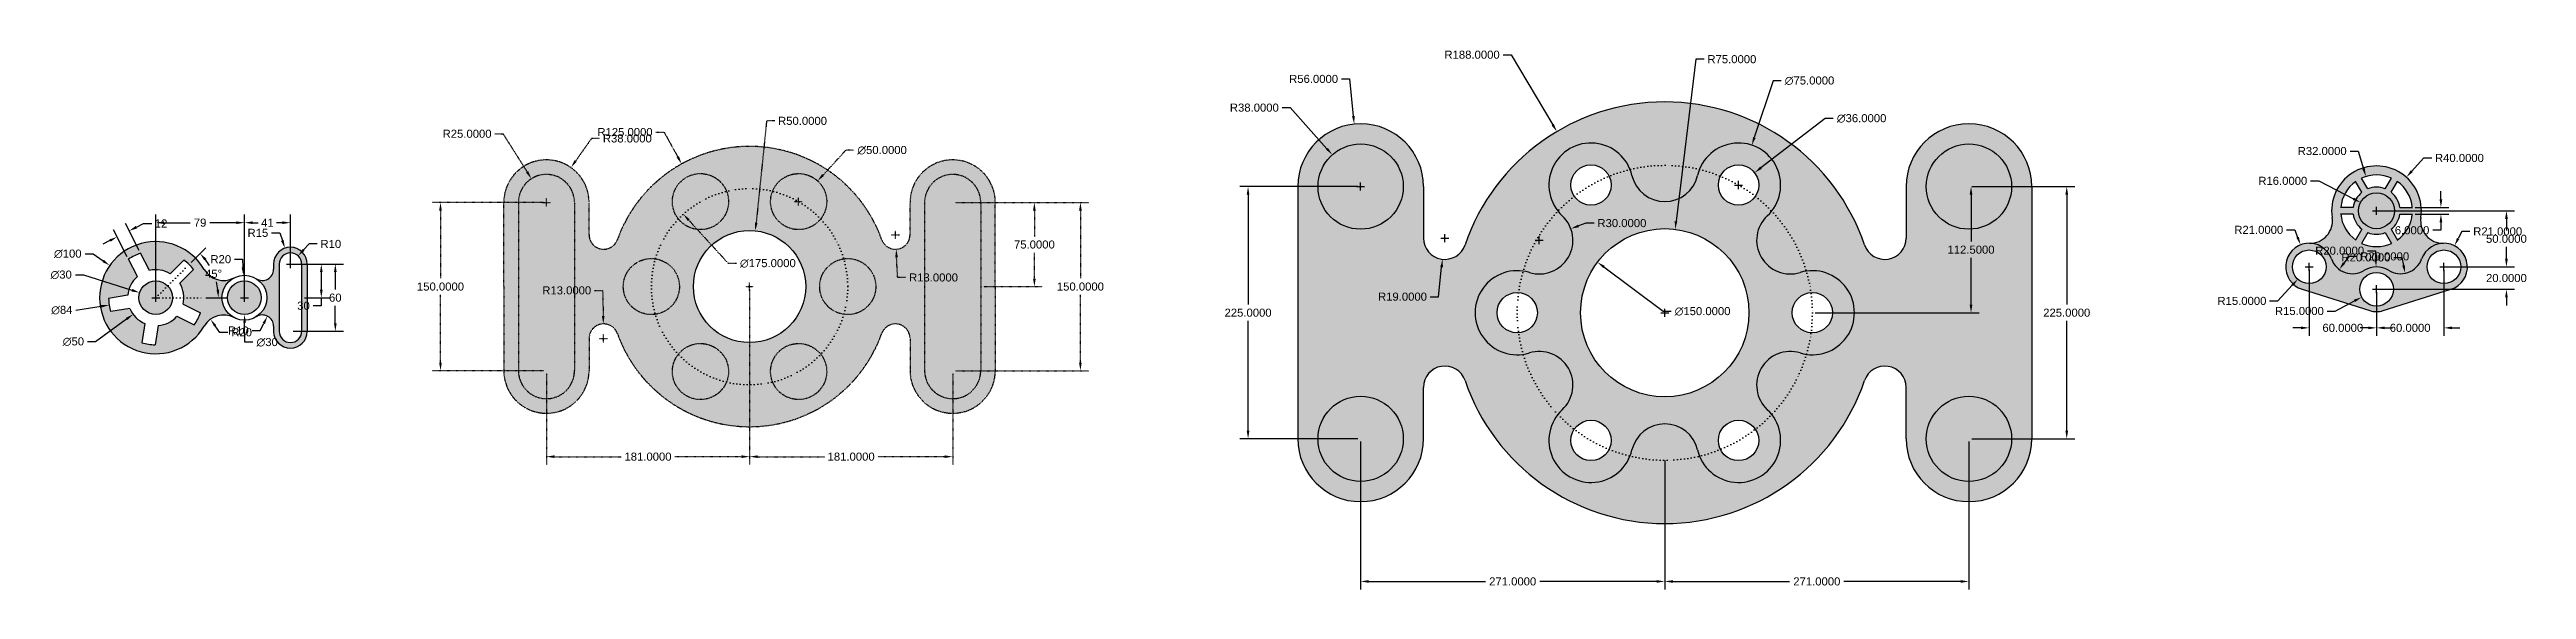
# Model space of a CAD drawing. Header units: millimetres. Extents: x 491 to 5097, y 346 to 928.
# Drawn here: x 896 to 3103, y 392 to 874 of the extents above; entities that cross this region are included whole.
import ezdxf

# ---------------------------------------------------------------- set-up
doc = ezdxf.new("R2010")
doc.units = ezdxf.units.MM
doc.linetypes.add('ACAD_DYNDIM_LINETYPE', pattern=[0.125, 0, -0.125])
doc.linetypes.add('ACAD_ISO07W100', pattern=[3, 0, -3])
doc.layers.add('dimension', color=160, linetype='Continuous')
doc.styles.get("Standard").update_dxf_attribs({"font": 'arial_0.ttf'})
doc.dimstyles.new('Copy of Standard', dxfattribs={"dimscale": 40, "dimtxt": 0.18, "dimasz": 0.18, "dimexe": 0.18, "dimexo": 0.0625, "dimgap": 0.09, "dimtad": 0, "dimtih": 1, "dimtoh": 1, "dimdec": 0, "dimzin": 0, "dimdsep": 46, "dimtxsty": 'Standard', "dimcen": 0.09, "dimclrd": 5, "dimclre": 5, "dimclrt": 5, "dimadec": 0, "dimazin": 0, "dimtfac": 1, "dimtdec": 0, "dimtofl": 0, "dimtmove": 0, "dimatfit": 3, "dimfxl": 1, "dimtolj": 1, "dimtzin": 0, "dimarcsym": 0})
doc.dimstyles.get("Standard").update_dxf_attribs({"dimscale": 40, "dimtxt": 0.18, "dimasz": 0.18, "dimexe": 0.18, "dimexo": 0.0625, "dimgap": 0.09, "dimtad": 0, "dimtih": 1, "dimtoh": 1, "dimdec": 4, "dimzin": 0, "dimdsep": 46, "dimtxsty": 'Standard', "dimcen": 0.09, "dimclrd": 5, "dimclre": 5, "dimclrt": 5, "dimadec": 0, "dimazin": 0, "dimtfac": 1, "dimtdec": 4, "dimtofl": 0, "dimtmove": 0, "dimatfit": 3, "dimfxl": 1, "dimtolj": 1, "dimtzin": 0, "dimarcsym": 0})

msp = doc.modelspace()

# ---------------------------------------------------------------- blocks, each defined once
blk = doc.blocks.new('*D40')
at = {"layer": 'Defpoints', "color": 0, "transparency": 16777216}
for p in [(1020.3, 681.9), (1044.5, 666.6), (990.6, 652.2), (990.6, 652.2), (1032.6, 652.2)]:
    blk.add_point(p, dxfattribs=at)
at = {"layer": 'dimension', "color": 5, "lineweight": -2, "transparency": 16777216}
for p, q in [((1022, 683.6), (1035.1, 696.7)), ((1035.1, 652.2), (1053.6, 652.2))]:
    blk.add_line(p, q, dxfattribs=at)
for start, end in [(30.8515, 37.602), (7.398, 14.6286)]:
    blk.add_arc((990.6, 652.2), 55.8, start, end, dxfattribs=at)
at = {"layer": 'dimension', "color": 5, "transparency": 16777216}
for points in [[(1033.9, 685.4), (1035.7, 687), (1030, 691.6)], [(1047.1, 659.4), (1044.7, 659.3), (1046.4, 652.2)]]:
    blk.add_solid(points, dxfattribs=at)
at = {"layer": 'dimension', "color": 5, "transparency": 16777216, "insert": (1042.1, 673.5), "char_height": 7.2, "attachment_point": 5}
blk.add_mtext('\\A1;45°', dxfattribs=at)
blk = doc.blocks.new('*D41')
at = {"layer": 'Defpoints', "color": 0, "transparency": 16777216}
for p in [(949.6, 680.9), (1031.5, 623.5)]:
    blk.add_point(p, dxfattribs=at)
at = {"layer": 'dimension', "color": 5, "lineweight": -2, "transparency": 16777216}
for p, q in [((927.6, 691.3), (934.8, 691.3)), ((934.8, 691.3), (943.7, 685)), ((987, 652.2), (994.2, 652.2)), ((990.6, 648.6), (990.6, 655.8))]:
    blk.add_line(p, q, dxfattribs=at)
at = {"layer": 'dimension', "color": 5, "transparency": 16777216}
blk.add_solid([(944.4, 686), (943.1, 684), (949.6, 680.9)], dxfattribs=at)
at = {"layer": 'dimension', "color": 5, "transparency": 16777216, "insert": (912.2, 691.3), "char_height": 7.2, "attachment_point": 5}
blk.add_mtext('\\A1;∅100', dxfattribs=at)
blk = doc.blocks.new('*D42')
at = {"layer": 'Defpoints', "color": 0, "transparency": 16777216}
for p in [(976.3, 656.7), (1004.9, 647.7)]:
    blk.add_point(p, dxfattribs=at)
at = {"layer": 'dimension', "color": 5, "lineweight": -2, "transparency": 16777216}
for p, q in [((919, 672.6), (926.2, 672.6)), ((926.2, 672.6), (969.4, 658.9)), ((987, 652.2), (994.2, 652.2)), ((990.6, 648.6), (990.6, 655.8))]:
    blk.add_line(p, q, dxfattribs=at)
at = {"layer": 'dimension', "color": 5, "transparency": 16777216}
blk.add_solid([(969.8, 660), (969.1, 657.7), (976.3, 656.7)], dxfattribs=at)
at = {"layer": 'dimension', "color": 5, "transparency": 16777216, "insert": (906.3, 672.6), "char_height": 7.2, "attachment_point": 5}
blk.add_mtext('\\A1;∅30', dxfattribs=at)
blk = doc.blocks.new('*D43')
at = {"layer": 'Defpoints', "color": 0, "transparency": 16777216}
for p in [(949.1, 645.7), (1032.1, 658.6)]:
    blk.add_point(p, dxfattribs=at)
at = {"layer": 'dimension', "color": 5, "lineweight": -2, "transparency": 16777216}
for p, q in [((919.5, 641.1), (942, 644.6)), ((987, 652.2), (994.2, 652.2)), ((990.6, 648.6), (990.6, 655.8))]:
    blk.add_line(p, q, dxfattribs=at)
at = {"layer": 'dimension', "color": 5, "transparency": 16777216}
blk.add_solid([(941.8, 645.8), (942.2, 643.4), (949.1, 645.7)], dxfattribs=at)
at = {"layer": 'dimension', "color": 5, "transparency": 16777216, "insert": (906.9, 641.1), "char_height": 7.2, "attachment_point": 5}
blk.add_mtext('\\A1;∅84', dxfattribs=at)
blk = doc.blocks.new('*D44')
at = {"layer": 'Defpoints', "color": 0, "transparency": 16777216}
for p in [(1010.8, 667), (970.4, 637.4)]:
    blk.add_point(p, dxfattribs=at)
at = {"layer": 'dimension', "color": 5, "lineweight": -2, "transparency": 16777216}
for p, q in [((987, 652.2), (994.2, 652.2)), ((990.6, 648.6), (990.6, 655.8)), ((937, 613), (964.6, 633.2)), ((929.8, 613), (937, 613))]:
    blk.add_line(p, q, dxfattribs=at)
at = {"layer": 'dimension', "color": 5, "transparency": 16777216}
blk.add_solid([(963.9, 634.1), (965.3, 632.2), (970.4, 637.4)], dxfattribs=at)
at = {"layer": 'dimension', "color": 5, "transparency": 16777216, "insert": (917.2, 613), "char_height": 7.2, "attachment_point": 5}
blk.add_mtext('\\A1;∅50', dxfattribs=at)
blk = doc.blocks.new('*D45')
at = {"layer": 'Defpoints', "color": 0, "transparency": 16777216}
for p in [(1039.3, 633), (1051, 616.8)]:
    blk.add_point(p, dxfattribs=at)
at = {"layer": 'dimension', "color": 5, "lineweight": -2, "transparency": 16777216}
for p, q in [((1047.7, 621.3), (1043.5, 627.2)), ((1054.9, 621.3), (1047.7, 621.3))]:
    blk.add_line(p, q, dxfattribs=at)
at = {"layer": 'dimension', "color": 5, "transparency": 16777216}
blk.add_solid([(1044.5, 627.9), (1042.5, 626.5), (1039.3, 633)], dxfattribs=at)
at = {"layer": 'dimension', "color": 5, "transparency": 16777216, "insert": (1067.1, 621.3), "char_height": 7.2, "attachment_point": 5}
blk.add_mtext('\\A1;R20', dxfattribs=at)
blk = doc.blocks.new('*D46')
at = {"layer": 'Defpoints', "color": 0, "transparency": 16777216}
for p in [(1068.6, 672.2), (1069.6, 652.2)]:
    blk.add_point(p, dxfattribs=at)
at = {"layer": 'dimension', "color": 5, "lineweight": -2, "transparency": 16777216}
for p, q in [((1060.7, 686.5), (1067.9, 686.5)), ((1067.9, 686.5), (1068.3, 679.4)), ((1066, 652.2), (1073.2, 652.2)), ((1069.6, 648.6), (1069.6, 655.8))]:
    blk.add_line(p, q, dxfattribs=at)
at = {"layer": 'dimension', "color": 5, "transparency": 16777216}
blk.add_solid([(1069.5, 679.4), (1067.1, 679.3), (1068.6, 672.2)], dxfattribs=at)
at = {"layer": 'dimension', "color": 5, "transparency": 16777216, "insert": (1048.5, 686.5), "char_height": 7.2, "attachment_point": 5}
blk.add_mtext('\\A1;R20', dxfattribs=at)
blk = doc.blocks.new('*D47')
at = {"layer": 'Defpoints', "color": 0, "transparency": 16777216}
for p in [(1105.7, 696.4), (1110.6, 682.2)]:
    blk.add_point(p, dxfattribs=at)
at = {"layer": 'dimension', "color": 5, "lineweight": -2, "transparency": 16777216}
for p, q in [((1093.8, 710), (1101, 710)), ((1101, 710), (1103.4, 703.2)), ((1110.6, 678.6), (1110.6, 685.8)), ((1107, 682.2), (1114.2, 682.2))]:
    blk.add_line(p, q, dxfattribs=at)
at = {"layer": 'dimension', "color": 5, "transparency": 16777216}
blk.add_solid([(1104.5, 703.6), (1102.2, 702.8), (1105.7, 696.4)], dxfattribs=at)
at = {"layer": 'dimension', "color": 5, "transparency": 16777216, "insert": (1081.6, 710), "char_height": 7.2, "attachment_point": 5}
blk.add_mtext('\\A1;R15', dxfattribs=at)
blk = doc.blocks.new('*D48')
at = {"layer": 'Defpoints', "color": 0, "transparency": 16777216}
for p in [(1117.4, 689.5), (1110.6, 682.2)]:
    blk.add_point(p, dxfattribs=at)
at = {"layer": 'dimension', "color": 5, "lineweight": -2, "transparency": 16777216}
for p, q in [((1110.6, 678.6), (1110.6, 685.8)), ((1127.2, 700.1), (1122.3, 694.8)), ((1134.4, 700.1), (1127.2, 700.1)), ((1107, 682.2), (1114.2, 682.2))]:
    blk.add_line(p, q, dxfattribs=at)
at = {"layer": 'dimension', "color": 5, "transparency": 16777216}
blk.add_solid([(1121.4, 695.6), (1123.2, 694), (1117.4, 689.5)], dxfattribs=at)
at = {"layer": 'dimension', "color": 5, "transparency": 16777216, "insert": (1146.6, 700.1), "char_height": 7.2, "attachment_point": 5}
blk.add_mtext('\\A1;R10', dxfattribs=at)
blk = doc.blocks.new('*D49')
at = {"layer": 'Defpoints', "color": 0, "transparency": 16777216}
for p in [(1085.6, 626.8), (1090.1, 635.7)]:
    blk.add_point(p, dxfattribs=at)
at = {"layer": 'dimension', "color": 5, "lineweight": -2, "transparency": 16777216}
for p, q in [((1076.4, 622.9), (1083.6, 622.9)), ((1083.6, 622.9), (1086.8, 629.3))]:
    blk.add_line(p, q, dxfattribs=at)
at = {"layer": 'dimension', "color": 5, "transparency": 16777216}
blk.add_solid([(1085.8, 629.8), (1087.9, 628.8), (1090.1, 635.7)], dxfattribs=at)
at = {"layer": 'dimension', "color": 5, "transparency": 16777216, "insert": (1064.2, 622.9), "char_height": 7.2, "attachment_point": 5}
blk.add_mtext('\\A1;R10', dxfattribs=at)
blk = doc.blocks.new('*D50')
at = {"layer": 'Defpoints', "color": 0, "transparency": 16777216}
for p in [(1069.4, 667.2), (1069.7, 637.2)]:
    blk.add_point(p, dxfattribs=at)
at = {"layer": 'dimension', "color": 5, "lineweight": -2, "transparency": 16777216}
for p, q in [((1066, 652.2), (1073.2, 652.2)), ((1069.6, 648.6), (1069.6, 655.8)), ((1070, 612.4), (1069.8, 630)), ((1077.2, 612.4), (1070, 612.4))]:
    blk.add_line(p, q, dxfattribs=at)
at = {"layer": 'dimension', "color": 5, "transparency": 16777216}
blk.add_solid([(1071, 630), (1068.6, 630), (1069.7, 637.2)], dxfattribs=at)
at = {"layer": 'dimension', "color": 5, "transparency": 16777216, "insert": (1089.9, 612.4), "char_height": 7.2, "attachment_point": 5}
blk.add_mtext('\\A1;∅30', dxfattribs=at)
blk = doc.blocks.new('*D51')
at = {"layer": 'Defpoints', "color": 0, "transparency": 16777216}
for p in [(1110.6, 682.2), (1110.6, 622.2), (1150.6, 622.2)]:
    blk.add_point(p, dxfattribs=at)
at = {"layer": 'dimension', "color": 5, "lineweight": -2, "transparency": 16777216}
for p, q in [((1113.1, 682.2), (1157.8, 682.2)), ((1150.6, 675), (1150.6, 659.5)), ((1150.6, 629.4), (1150.6, 644.9)), ((1113.1, 622.2), (1157.8, 622.2))]:
    blk.add_line(p, q, dxfattribs=at)
at = {"layer": 'dimension', "color": 5, "transparency": 16777216}
for points in [[(1149.4, 675), (1151.8, 675), (1150.6, 682.2)], [(1149.4, 629.4), (1151.8, 629.4), (1150.6, 622.2)]]:
    blk.add_solid(points, dxfattribs=at)
at = {"layer": 'dimension', "color": 5, "transparency": 16777216, "insert": (1150.6, 652.2), "char_height": 7.2, "attachment_point": 5}
blk.add_mtext('\\A1;60', dxfattribs=at)
blk = doc.blocks.new('*D39')
at = {"layer": 'Defpoints', "color": 0, "transparency": 16777216}
for p in [(1110.6, 719.1), (1110.6, 682.2), (1069.6, 652.2)]:
    blk.add_point(p, dxfattribs=at)
at = {"layer": 'dimension', "color": 5, "lineweight": -2, "transparency": 16777216}
for p, q in [((1069.6, 654.7), (1069.6, 726.3)), ((1076.8, 719.1), (1081.9, 719.1)), ((1103.4, 719.1), (1098.3, 719.1)), ((1110.6, 684.7), (1110.6, 726.3))]:
    blk.add_line(p, q, dxfattribs=at)
at = {"layer": 'dimension', "color": 5, "transparency": 16777216}
for points in [[(1076.8, 720.3), (1076.8, 717.9), (1069.6, 719.1)], [(1103.4, 720.3), (1103.4, 717.9), (1110.6, 719.1)]]:
    blk.add_solid(points, dxfattribs=at)
at = {"layer": 'dimension', "color": 5, "transparency": 16777216, "insert": (1090.1, 719.1), "char_height": 7.2, "attachment_point": 5}
blk.add_mtext('\\A1;41', dxfattribs=at)
blk = doc.blocks.new('*D52')
at = {"layer": 'Defpoints', "color": 0, "transparency": 16777216}
for p in [(990.6, 719.1), (990.6, 652.2), (1069.6, 652.2)]:
    blk.add_point(p, dxfattribs=at)
at = {"layer": 'dimension', "color": 5, "lineweight": -2, "transparency": 16777216}
for p, q in [((990.6, 654.7), (990.6, 726.3)), ((997.8, 719.1), (1021.3, 719.1)), ((1062.4, 719.1), (1038.8, 719.1)), ((1069.6, 654.7), (1069.6, 726.3))]:
    blk.add_line(p, q, dxfattribs=at)
at = {"layer": 'dimension', "color": 5, "transparency": 16777216}
for points in [[(997.8, 720.3), (997.8, 717.9), (990.6, 719.1)], [(1062.4, 720.3), (1062.4, 717.9), (1069.6, 719.1)]]:
    blk.add_solid(points, dxfattribs=at)
at = {"layer": 'dimension', "color": 5, "transparency": 16777216, "insert": (1030.1, 719.1), "char_height": 7.2, "attachment_point": 5}
blk.add_mtext('\\A1;79', dxfattribs=at)
blk = doc.blocks.new('*D53')
at = {"layer": 'Defpoints', "color": 0, "transparency": 16777216}
for p in [(1110.6, 682.2), (1120.6, 652.2), (1138.1, 652.2)]:
    blk.add_point(p, dxfattribs=at)
at = {"layer": 'dimension', "color": 5, "lineweight": -2, "transparency": 16777216}
for p, q in [((1113.1, 682.2), (1145.3, 682.2)), ((1138.1, 675), (1138.1, 659.4)), ((1123.1, 652.2), (1145.3, 652.2)), ((1138.1, 645), (1130.9, 645)), ((1138.1, 652.2), (1138.1, 645))]:
    blk.add_line(p, q, dxfattribs=at)
at = {"layer": 'dimension', "color": 5, "transparency": 16777216}
for points in [[(1136.9, 675), (1139.3, 675), (1138.1, 682.2)], [(1136.9, 659.4), (1139.3, 659.4), (1138.1, 652.2)]]:
    blk.add_solid(points, dxfattribs=at)
at = {"layer": 'dimension', "color": 5, "transparency": 16777216, "insert": (1122.2, 645), "char_height": 7.2, "attachment_point": 5}
blk.add_mtext('\\A1;30', dxfattribs=at)
blk = doc.blocks.new('*D54')
at = {"layer": 'Defpoints', "color": 0, "transparency": 16777216}
for p in [(966.9, 711.8), (966.4, 686.5), (977.1, 691.9)]:
    blk.add_point(p, dxfattribs=at)
at = {"layer": 'dimension', "color": 5, "lineweight": -2, "transparency": 16777216}
for p, q in [((965.2, 688.7), (953, 712.8)), ((975.9, 694.2), (963.7, 718.3)), ((973.3, 715.1), (979.8, 718.4)), ((979.8, 718.4), (987, 718.4)), ((949.8, 703.1), (943.4, 699.9))]:
    blk.add_line(p, q, dxfattribs=at)
at = {"layer": 'dimension', "color": 5, "transparency": 16777216}
for points in [[(949.3, 704.2), (950.4, 702.1), (956.2, 706.4)], [(972.8, 716.2), (973.9, 714), (966.9, 711.8)]]:
    blk.add_solid(points, dxfattribs=at)
at = {"layer": 'dimension', "color": 5, "transparency": 16777216, "insert": (995.3, 718.4), "char_height": 7.2, "attachment_point": 5}
blk.add_mtext('\\A1;12', dxfattribs=at)
blk = doc.blocks.new('*D69')
at = {"layer": 'Defpoints', "color": 0, "linetype": 'ACAD_DYNDIM_LINETYPE', "transparency": 16777216}
for p in [(1519.7, 662.1), (1338.7, 587.1), (1519.7, 510.4)]:
    blk.add_point(p, dxfattribs=at)
at = {"layer": 'dimension', "color": 5, "linetype": 'ACAD_DYNDIM_LINETYPE', "lineweight": -2, "transparency": 16777216}
for p, q in [((1519.7, 659.6), (1519.7, 503.2)), ((1338.7, 584.6), (1338.7, 503.2)), ((1345.9, 510.4), (1405.4, 510.4)), ((1512.5, 510.4), (1453, 510.4))]:
    blk.add_line(p, q, dxfattribs=at)
at = {"layer": 'dimension', "color": 5, "linetype": 'ACAD_DYNDIM_LINETYPE', "transparency": 16777216}
for points in [[(1345.9, 511.6), (1345.9, 509.2), (1338.7, 510.4)], [(1512.5, 511.6), (1512.5, 509.2), (1519.7, 510.4)]]:
    blk.add_solid(points, dxfattribs=at)
at = {"layer": 'dimension', "color": 5, "linetype": 'ACAD_DYNDIM_LINETYPE', "transparency": 16777216, "insert": (1429.2, 510.4), "char_height": 7.2, "attachment_point": 5}
blk.add_mtext('\\A1;181.0000', dxfattribs=at)
blk = doc.blocks.new('*D70')
at = {"layer": 'Defpoints', "color": 0, "linetype": 'ACAD_DYNDIM_LINETYPE', "transparency": 16777216}
for p in [(1519.7, 662.1), (1700.7, 587.1), (1700.7, 510.4)]:
    blk.add_point(p, dxfattribs=at)
at = {"layer": 'dimension', "color": 5, "linetype": 'ACAD_DYNDIM_LINETYPE', "lineweight": -2, "transparency": 16777216}
for p, q in [((1519.7, 659.6), (1519.7, 503.2)), ((1700.7, 584.6), (1700.7, 503.2)), ((1526.9, 510.4), (1586.4, 510.4)), ((1693.5, 510.4), (1634, 510.4))]:
    blk.add_line(p, q, dxfattribs=at)
at = {"layer": 'dimension', "color": 5, "linetype": 'ACAD_DYNDIM_LINETYPE', "transparency": 16777216}
for points in [[(1526.9, 511.6), (1526.9, 509.2), (1519.7, 510.4)], [(1693.5, 511.6), (1693.5, 509.2), (1700.7, 510.4)]]:
    blk.add_solid(points, dxfattribs=at)
at = {"layer": 'dimension', "color": 5, "linetype": 'ACAD_DYNDIM_LINETYPE', "transparency": 16777216, "insert": (1610.2, 510.4), "char_height": 7.2, "attachment_point": 5}
blk.add_mtext('\\A1;181.0000', dxfattribs=at)
blk = doc.blocks.new('*D71')
at = {"layer": 'Defpoints', "color": 0, "linetype": 'ACAD_DYNDIM_LINETYPE', "transparency": 16777216}
for p in [(1700.7, 737.1), (1814.5, 737.1), (1700.7, 587.1)]:
    blk.add_point(p, dxfattribs=at)
at = {"layer": 'dimension', "color": 5, "linetype": 'ACAD_DYNDIM_LINETYPE', "lineweight": -2, "transparency": 16777216}
for p, q in [((1703.2, 737.1), (1821.7, 737.1)), ((1814.5, 729.9), (1814.5, 669.4)), ((1814.5, 594.3), (1814.5, 654.9)), ((1703.2, 587.1), (1821.7, 587.1))]:
    blk.add_line(p, q, dxfattribs=at)
at = {"layer": 'dimension', "color": 5, "linetype": 'ACAD_DYNDIM_LINETYPE', "transparency": 16777216}
for points in [[(1813.3, 729.9), (1815.7, 729.9), (1814.5, 737.1)], [(1813.3, 594.3), (1815.7, 594.3), (1814.5, 587.1)]]:
    blk.add_solid(points, dxfattribs=at)
at = {"layer": 'dimension', "color": 5, "linetype": 'ACAD_DYNDIM_LINETYPE', "transparency": 16777216, "insert": (1814.5, 662.1), "char_height": 7.2, "attachment_point": 5}
blk.add_mtext('\\A1;150.0000', dxfattribs=at)
blk = doc.blocks.new('*D72')
at = {"layer": 'Defpoints', "color": 0, "linetype": 'ACAD_DYNDIM_LINETYPE', "transparency": 16777216}
for p in [(1700.7, 737.1), (1725.7, 662.1), (1773.5, 662.1)]:
    blk.add_point(p, dxfattribs=at)
at = {"layer": 'dimension', "color": 5, "linetype": 'ACAD_DYNDIM_LINETYPE', "lineweight": -2, "transparency": 16777216}
for p, q in [((1703.2, 737.1), (1780.7, 737.1)), ((1773.5, 729.9), (1773.5, 706.9)), ((1773.5, 669.3), (1773.5, 692.4)), ((1728.2, 662.1), (1780.7, 662.1))]:
    blk.add_line(p, q, dxfattribs=at)
at = {"layer": 'dimension', "color": 5, "linetype": 'ACAD_DYNDIM_LINETYPE', "transparency": 16777216}
for points in [[(1772.3, 729.9), (1774.7, 729.9), (1773.5, 737.1)], [(1772.3, 669.3), (1774.7, 669.3), (1773.5, 662.1)]]:
    blk.add_solid(points, dxfattribs=at)
at = {"layer": 'dimension', "color": 5, "linetype": 'ACAD_DYNDIM_LINETYPE', "transparency": 16777216, "insert": (1773.5, 699.6), "char_height": 7.2, "attachment_point": 5}
blk.add_mtext('\\A1;75.0000', dxfattribs=at)
blk = doc.blocks.new('*D73')
at = {"layer": 'Defpoints', "color": 0, "linetype": 'ACAD_DYNDIM_LINETYPE', "transparency": 16777216}
for p in [(1338.7, 737.1), (1244.3, 587.1), (1338.7, 587.1)]:
    blk.add_point(p, dxfattribs=at)
at = {"layer": 'dimension', "color": 5, "linetype": 'ACAD_DYNDIM_LINETYPE', "lineweight": -2, "transparency": 16777216}
for p, q in [((1336.2, 737.1), (1237.1, 737.1)), ((1244.3, 729.9), (1244.3, 669.4)), ((1244.3, 594.3), (1244.3, 654.9)), ((1336.2, 587.1), (1237.1, 587.1))]:
    blk.add_line(p, q, dxfattribs=at)
at = {"layer": 'dimension', "color": 5, "linetype": 'ACAD_DYNDIM_LINETYPE', "transparency": 16777216}
for points in [[(1243.1, 729.9), (1245.5, 729.9), (1244.3, 737.1)], [(1243.1, 594.3), (1245.5, 594.3), (1244.3, 587.1)]]:
    blk.add_solid(points, dxfattribs=at)
at = {"layer": 'dimension', "color": 5, "linetype": 'ACAD_DYNDIM_LINETYPE', "transparency": 16777216, "insert": (1244.3, 662.1), "char_height": 7.2, "attachment_point": 5}
blk.add_mtext('\\A1;150.0000', dxfattribs=at)
blk = doc.blocks.new('*D74')
at = {"layer": 'Defpoints', "color": 0, "linetype": 'ACAD_DYNDIM_LINETYPE', "transparency": 16777216}
for p in [(1325.3, 758.3), (1338.7, 737.1)]:
    blk.add_point(p, dxfattribs=at)
at = {"layer": 'dimension', "color": 5, "linetype": 'ACAD_DYNDIM_LINETYPE', "lineweight": -2, "transparency": 16777216}
for p, q in [((1292.8, 798.4), (1300, 798.4)), ((1300, 798.4), (1321.5, 764.4)), ((1335.1, 737.1), (1342.3, 737.1)), ((1338.7, 733.5), (1338.7, 740.7))]:
    blk.add_line(p, q, dxfattribs=at)
at = {"layer": 'dimension', "color": 5, "linetype": 'ACAD_DYNDIM_LINETYPE', "transparency": 16777216}
blk.add_solid([(1322.5, 765), (1320.5, 763.7), (1325.3, 758.3)], dxfattribs=at)
at = {"layer": 'dimension', "color": 5, "linetype": 'ACAD_DYNDIM_LINETYPE', "transparency": 16777216, "insert": (1268, 798.4), "char_height": 7.2, "attachment_point": 5}
blk.add_mtext('\\A1;R25.0000', dxfattribs=at)
blk = doc.blocks.new('*D75')
at = {"layer": 'Defpoints', "color": 0, "linetype": 'ACAD_DYNDIM_LINETYPE', "transparency": 16777216}
for p in [(1360.6, 768.2), (1338.7, 737.1)]:
    blk.add_point(p, dxfattribs=at)
at = {"layer": 'dimension', "color": 5, "linetype": 'ACAD_DYNDIM_LINETYPE', "lineweight": -2, "transparency": 16777216}
for p, q in [((1378.8, 794.2), (1364.7, 774.1)), ((1386, 794.2), (1378.8, 794.2)), ((1335.1, 737.1), (1342.3, 737.1)), ((1338.7, 733.5), (1338.7, 740.7))]:
    blk.add_line(p, q, dxfattribs=at)
at = {"layer": 'dimension', "color": 5, "linetype": 'ACAD_DYNDIM_LINETYPE', "transparency": 16777216}
blk.add_solid([(1363.7, 774.8), (1365.7, 773.4), (1360.6, 768.2)], dxfattribs=at)
at = {"layer": 'dimension', "color": 5, "linetype": 'ACAD_DYNDIM_LINETYPE', "transparency": 16777216, "insert": (1410.8, 794.2), "char_height": 7.2, "attachment_point": 5}
blk.add_mtext('\\A1;R38.0000', dxfattribs=at)
blk = doc.blocks.new('*D76')
at = {"layer": 'Defpoints', "color": 0, "linetype": 'ACAD_DYNDIM_LINETYPE', "transparency": 16777216}
for p in [(1459.2, 771.5), (1519.7, 662.1)]:
    blk.add_point(p, dxfattribs=at)
at = {"layer": 'dimension', "color": 5, "linetype": 'ACAD_DYNDIM_LINETYPE', "lineweight": -2, "transparency": 16777216}
for p, q in [((1436.3, 799.9), (1443.5, 799.9)), ((1443.5, 799.9), (1455.7, 777.8)), ((1516.1, 662.1), (1523.3, 662.1)), ((1519.7, 658.5), (1519.7, 665.7))]:
    blk.add_line(p, q, dxfattribs=at)
at = {"layer": 'dimension', "color": 5, "linetype": 'ACAD_DYNDIM_LINETYPE', "transparency": 16777216}
blk.add_solid([(1456.8, 778.4), (1454.7, 777.2), (1459.2, 771.5)], dxfattribs=at)
at = {"layer": 'dimension', "color": 5, "linetype": 'ACAD_DYNDIM_LINETYPE', "transparency": 16777216, "insert": (1408.7, 799.9), "char_height": 7.2, "attachment_point": 5}
blk.add_mtext('\\A1;R125.0000', dxfattribs=at)
blk = doc.blocks.new('*D77')
at = {"layer": 'Defpoints', "color": 0, "linetype": 'ACAD_DYNDIM_LINETYPE', "transparency": 16777216}
for p in [(1524.8, 711.9), (1519.7, 662.1)]:
    blk.add_point(p, dxfattribs=at)
at = {"layer": 'dimension', "color": 5, "linetype": 'ACAD_DYNDIM_LINETYPE', "lineweight": -2, "transparency": 16777216}
for p, q in [((1534.9, 809.9), (1525.6, 719)), ((1542.1, 809.9), (1534.9, 809.9)), ((1516.1, 662.1), (1523.3, 662.1)), ((1519.7, 658.5), (1519.7, 665.7))]:
    blk.add_line(p, q, dxfattribs=at)
at = {"layer": 'dimension', "color": 5, "linetype": 'ACAD_DYNDIM_LINETYPE', "transparency": 16777216}
blk.add_solid([(1524.4, 719.2), (1526.8, 718.9), (1524.8, 711.9)], dxfattribs=at)
at = {"layer": 'dimension', "color": 5, "linetype": 'ACAD_DYNDIM_LINETYPE', "transparency": 16777216, "insert": (1566.9, 809.9), "char_height": 7.2, "attachment_point": 5}
blk.add_mtext('\\A1;R50.0000', dxfattribs=at)
blk = doc.blocks.new('*D78')
at = {"layer": 'Defpoints', "color": 0, "linetype": 'ACAD_DYNDIM_LINETYPE', "transparency": 16777216}
for p in [(1649.7, 708.4), (1650.4, 695.5)]:
    blk.add_point(p, dxfattribs=at)
at = {"layer": 'dimension', "color": 5, "linetype": 'ACAD_DYNDIM_LINETYPE', "lineweight": -2, "transparency": 16777216}
for p, q in [((1646.1, 708.4), (1653.3, 708.4)), ((1649.7, 704.8), (1649.7, 712)), ((1651.6, 670.2), (1650.7, 688.3)), ((1658.8, 670.2), (1651.6, 670.2))]:
    blk.add_line(p, q, dxfattribs=at)
at = {"layer": 'dimension', "color": 5, "linetype": 'ACAD_DYNDIM_LINETYPE', "transparency": 16777216}
blk.add_solid([(1651.9, 688.3), (1649.5, 688.2), (1650.4, 695.5)], dxfattribs=at)
at = {"layer": 'dimension', "color": 5, "linetype": 'ACAD_DYNDIM_LINETYPE', "transparency": 16777216, "insert": (1683.6, 670.2), "char_height": 7.2, "attachment_point": 5}
blk.add_mtext('\\A1;R13.0000', dxfattribs=at)
blk = doc.blocks.new('*D79')
at = {"layer": 'Defpoints', "color": 0, "linetype": 'ACAD_DYNDIM_LINETYPE', "transparency": 16777216}
for p in [(1389.4, 628.8), (1389.7, 615.8)]:
    blk.add_point(p, dxfattribs=at)
at = {"layer": 'dimension', "color": 5, "linetype": 'ACAD_DYNDIM_LINETYPE', "lineweight": -2, "transparency": 16777216}
for p, q in [((1381.6, 658.7), (1388.8, 658.7)), ((1388.8, 658.7), (1389.3, 636)), ((1389.7, 612.2), (1389.7, 619.4)), ((1386.1, 615.8), (1393.3, 615.8))]:
    blk.add_line(p, q, dxfattribs=at)
at = {"layer": 'dimension', "color": 5, "linetype": 'ACAD_DYNDIM_LINETYPE', "transparency": 16777216}
blk.add_solid([(1390.5, 636), (1388.1, 636), (1389.4, 628.8)], dxfattribs=at)
at = {"layer": 'dimension', "color": 5, "linetype": 'ACAD_DYNDIM_LINETYPE', "transparency": 16777216, "insert": (1356.8, 658.7), "char_height": 7.2, "attachment_point": 5}
blk.add_mtext('\\A1;R13.0000', dxfattribs=at)
blk = doc.blocks.new('*D80')
at = {"layer": 'Defpoints', "color": 0, "linetype": 'ACAD_DYNDIM_LINETYPE', "transparency": 16777216}
for p in [(1460.7, 726.7), (1578.7, 597.6)]:
    blk.add_point(p, dxfattribs=at)
at = {"layer": 'dimension', "color": 5, "linetype": 'ACAD_DYNDIM_LINETYPE', "lineweight": -2, "transparency": 16777216}
for p, q in [((1500.8, 682.8), (1465.5, 721.4)), ((1508, 682.8), (1500.8, 682.8))]:
    blk.add_line(p, q, dxfattribs=at)
at = {"layer": 'dimension', "color": 5, "linetype": 'ACAD_DYNDIM_LINETYPE', "transparency": 16777216}
blk.add_solid([(1466.4, 722.2), (1464.6, 720.6), (1460.7, 726.7)], dxfattribs=at)
at = {"layer": 'dimension', "color": 5, "linetype": 'ACAD_DYNDIM_LINETYPE', "transparency": 16777216, "insert": (1536, 682.8), "char_height": 7.2, "attachment_point": 5}
blk.add_mtext('\\A1;∅175.0000', dxfattribs=at)
blk = doc.blocks.new('*D81')
at = {"layer": 'Defpoints', "color": 0, "linetype": 'ACAD_DYNDIM_LINETYPE', "transparency": 16777216}
for p in [(1580.3, 756.3), (1546.6, 719.5)]:
    blk.add_point(p, dxfattribs=at)
at = {"layer": 'dimension', "color": 5, "linetype": 'ACAD_DYNDIM_LINETYPE', "lineweight": -2, "transparency": 16777216}
for p, q in [((1605.4, 783.7), (1585.2, 761.6)), ((1612.6, 783.7), (1605.4, 783.7)), ((1559.8, 737.9), (1567, 737.9)), ((1563.4, 734.3), (1563.4, 741.5))]:
    blk.add_line(p, q, dxfattribs=at)
at = {"layer": 'dimension', "color": 5, "linetype": 'ACAD_DYNDIM_LINETYPE', "transparency": 16777216}
blk.add_solid([(1584.3, 762.5), (1586.1, 760.8), (1580.3, 756.3)], dxfattribs=at)
at = {"layer": 'dimension', "color": 5, "linetype": 'ACAD_DYNDIM_LINETYPE', "transparency": 16777216, "insert": (1637.8, 783.7), "char_height": 7.2, "attachment_point": 5}
blk.add_mtext('\\A1;∅50.0000', dxfattribs=at)
blk = doc.blocks.new('*D104')
at = {"layer": 'Defpoints', "color": 0, "transparency": 16777216}
for p in [(2275.3, 683.9), (2395.2, 593.7)]:
    blk.add_point(p, dxfattribs=at)
at = {"layer": 'dimension', "color": 5, "lineweight": -2, "transparency": 16777216}
for p, q in [((2333.7, 640), (2281, 679.5)), ((2340.9, 640), (2333.7, 640))]:
    blk.add_line(p, q, dxfattribs=at)
at = {"layer": 'dimension', "color": 5, "transparency": 16777216}
blk.add_solid([(2281.8, 680.5), (2280.3, 678.6), (2275.3, 683.9)], dxfattribs=at)
at = {"layer": 'dimension', "color": 5, "transparency": 16777216, "insert": (2368.9, 640), "char_height": 7.2, "attachment_point": 5}
blk.add_mtext('\\A1;∅150.0000', dxfattribs=at)
blk = doc.blocks.new('*D105')
at = {"layer": 'Defpoints', "color": 0, "transparency": 16777216}
for p in [(2415.2, 763.7), (2386.7, 741.7)]:
    blk.add_point(p, dxfattribs=at)
at = {"layer": 'dimension', "color": 5, "lineweight": -2, "transparency": 16777216}
for p, q in [((2478.2, 812.1), (2420.9, 768.1)), ((2485.4, 812.1), (2478.2, 812.1)), ((2397.4, 752.7), (2404.6, 752.7)), ((2401, 749.1), (2401, 756.3))]:
    blk.add_line(p, q, dxfattribs=at)
at = {"layer": 'dimension', "color": 5, "transparency": 16777216}
blk.add_solid([(2420.2, 769), (2421.7, 767.1), (2415.2, 763.7)], dxfattribs=at)
at = {"layer": 'dimension', "color": 5, "transparency": 16777216, "insert": (2510.6, 812.1), "char_height": 7.2, "attachment_point": 5}
blk.add_mtext('\\A1;∅36.0000', dxfattribs=at)
blk = doc.blocks.new('*D106')
at = {"layer": 'Defpoints', "color": 0, "transparency": 16777216}
for p in [(2344.4, 713.2), (2335.2, 638.8)]:
    blk.add_point(p, dxfattribs=at)
at = {"layer": 'dimension', "color": 5, "lineweight": -2, "transparency": 16777216}
for p, q in [((2363, 864.9), (2345.3, 720.4)), ((2370.2, 864.9), (2363, 864.9)), ((2335.2, 635.2), (2335.2, 642.4)), ((2331.6, 638.8), (2338.8, 638.8))]:
    blk.add_line(p, q, dxfattribs=at)
at = {"layer": 'dimension', "color": 5, "transparency": 16777216}
blk.add_solid([(2344.1, 720.5), (2346.4, 720.2), (2344.4, 713.2)], dxfattribs=at)
at = {"layer": 'dimension', "color": 5, "transparency": 16777216, "insert": (2395, 864.9), "char_height": 7.2, "attachment_point": 5}
blk.add_mtext('\\A1;R75.0000', dxfattribs=at)
blk = doc.blocks.new('*D107')
at = {"layer": 'Defpoints', "color": 0, "transparency": 16777216}
for p in [(2412.8, 788.3), (2389.2, 717.1)]:
    blk.add_point(p, dxfattribs=at)
at = {"layer": 'dimension', "color": 5, "lineweight": -2, "transparency": 16777216}
for p, q in [((2431.8, 845.7), (2415, 795.1)), ((2439, 845.7), (2431.8, 845.7)), ((2397.4, 752.7), (2404.6, 752.7)), ((2401, 749.1), (2401, 756.3))]:
    blk.add_line(p, q, dxfattribs=at)
at = {"layer": 'dimension', "color": 5, "transparency": 16777216}
blk.add_solid([(2413.9, 795.5), (2416.2, 794.7), (2412.8, 788.3)], dxfattribs=at)
at = {"layer": 'dimension', "color": 5, "transparency": 16777216, "insert": (2464.2, 845.7), "char_height": 7.2, "attachment_point": 5}
blk.add_mtext('\\A1;∅75.0000', dxfattribs=at)
blk = doc.blocks.new('*D108')
at = {"layer": 'Defpoints', "color": 0, "transparency": 16777216}
for p in [(2239.1, 800.3), (2335.2, 638.8)]:
    blk.add_point(p, dxfattribs=at)
at = {"layer": 'dimension', "color": 5, "lineweight": -2, "transparency": 16777216}
for p, q in [((2191.1, 868.9), (2198.3, 868.9)), ((2198.3, 868.9), (2235.4, 806.5)), ((2335.2, 635.2), (2335.2, 642.4)), ((2331.6, 638.8), (2338.8, 638.8))]:
    blk.add_line(p, q, dxfattribs=at)
at = {"layer": 'dimension', "color": 5, "transparency": 16777216}
blk.add_solid([(2236.4, 807.1), (2234.3, 805.9), (2239.1, 800.3)], dxfattribs=at)
at = {"layer": 'dimension', "color": 5, "transparency": 16777216, "insert": (2163.5, 868.9), "char_height": 7.2, "attachment_point": 5}
blk.add_mtext('\\A1;R188.0000', dxfattribs=at)
blk = doc.blocks.new('*D109')
at = {"layer": 'Defpoints', "color": 0, "transparency": 16777216}
for p in [(2251.5, 713.7), (2223.4, 703.4)]:
    blk.add_point(p, dxfattribs=at)
at = {"layer": 'dimension', "color": 5, "lineweight": -2, "transparency": 16777216}
for p, q in [((2223.4, 699.8), (2223.4, 707)), ((2265, 718.7), (2258.3, 716.2)), ((2272.2, 718.7), (2265, 718.7)), ((2219.8, 703.4), (2227, 703.4))]:
    blk.add_line(p, q, dxfattribs=at)
at = {"layer": 'dimension', "color": 5, "transparency": 16777216}
blk.add_solid([(2257.9, 717.3), (2258.7, 715.1), (2251.5, 713.7)], dxfattribs=at)
at = {"layer": 'dimension', "color": 5, "transparency": 16777216, "insert": (2297, 718.7), "char_height": 7.2, "attachment_point": 5}
blk.add_mtext('\\A1;R30.0000', dxfattribs=at)
blk = doc.blocks.new('*D110')
at = {"layer": 'Defpoints', "color": 0, "transparency": 16777216}
for p in [(2137.1, 686.5), (2139.2, 705.4)]:
    blk.add_point(p, dxfattribs=at)
at = {"layer": 'dimension', "color": 5, "lineweight": -2, "transparency": 16777216}
for p, q in [((2139.2, 701.8), (2139.2, 709)), ((2135.6, 705.4), (2142.8, 705.4)), ((2133.5, 653.1), (2136.4, 679.3)), ((2126.3, 653.1), (2133.5, 653.1))]:
    blk.add_line(p, q, dxfattribs=at)
at = {"layer": 'dimension', "color": 5, "transparency": 16777216}
blk.add_solid([(2135.2, 679.5), (2137.6, 679.2), (2137.1, 686.5)], dxfattribs=at)
at = {"layer": 'dimension', "color": 5, "transparency": 16777216, "insert": (2101.5, 653.1), "char_height": 7.2, "attachment_point": 5}
blk.add_mtext('\\A1;R19.0000', dxfattribs=at)
blk = doc.blocks.new('*D97')
at = {"layer": 'Defpoints', "color": 0, "transparency": 16777216}
for p in [(2058.5, 807), (2064.2, 751.3)]:
    blk.add_point(p, dxfattribs=at)
at = {"layer": 'dimension', "color": 5, "lineweight": -2, "transparency": 16777216}
for p, q in [((2047.1, 847.3), (2054.3, 847.3)), ((2054.3, 847.3), (2057.7, 814.2)), ((2060.6, 751.3), (2067.8, 751.3)), ((2064.2, 747.7), (2064.2, 754.9))]:
    blk.add_line(p, q, dxfattribs=at)
at = {"layer": 'dimension', "color": 5, "transparency": 16777216}
blk.add_solid([(2058.9, 814.3), (2056.5, 814), (2058.5, 807)], dxfattribs=at)
at = {"layer": 'dimension', "color": 5, "transparency": 16777216, "insert": (2022.3, 847.3), "char_height": 7.2, "attachment_point": 5}
blk.add_mtext('\\A1;R56.0000', dxfattribs=at)
blk = doc.blocks.new('*D98')
at = {"layer": 'Defpoints', "color": 0, "transparency": 16777216}
for p in [(2039, 779.7), (2064.2, 751.3)]:
    blk.add_point(p, dxfattribs=at)
at = {"layer": 'dimension', "color": 5, "lineweight": -2, "transparency": 16777216}
for p, q in [((1994.3, 821.7), (2001.5, 821.7)), ((2001.5, 821.7), (2034.2, 785.1)), ((2060.6, 751.3), (2067.8, 751.3)), ((2064.2, 747.7), (2064.2, 754.9))]:
    blk.add_line(p, q, dxfattribs=at)
at = {"layer": 'dimension', "color": 5, "transparency": 16777216}
blk.add_solid([(2035.1, 785.8), (2033.3, 784.3), (2039, 779.7)], dxfattribs=at)
at = {"layer": 'dimension', "color": 5, "transparency": 16777216, "insert": (1969.5, 821.7), "char_height": 7.2, "attachment_point": 5}
blk.add_mtext('\\A1;R38.0000', dxfattribs=at)
blk = doc.blocks.new('*D99')
at = {"layer": 'Defpoints', "color": 0, "transparency": 16777216}
for p in [(2064.2, 751.3), (1963.9, 526.3), (2064.2, 526.3)]:
    blk.add_point(p, dxfattribs=at)
at = {"layer": 'dimension', "color": 5, "lineweight": -2, "transparency": 16777216}
for p, q in [((2061.7, 751.3), (1956.7, 751.3)), ((1963.9, 744.1), (1963.9, 646.1)), ((1963.9, 533.5), (1963.9, 631.5)), ((2061.7, 526.3), (1956.7, 526.3))]:
    blk.add_line(p, q, dxfattribs=at)
at = {"layer": 'dimension', "color": 5, "transparency": 16777216}
for points in [[(1962.7, 744.1), (1965.1, 744.1), (1963.9, 751.3)], [(1962.7, 533.5), (1965.1, 533.5), (1963.9, 526.3)]]:
    blk.add_solid(points, dxfattribs=at)
at = {"layer": 'dimension', "color": 5, "transparency": 16777216, "insert": (1963.9, 638.8), "char_height": 7.2, "attachment_point": 5}
blk.add_mtext('\\A1;225.0000', dxfattribs=at)
blk = doc.blocks.new('*D100')
at = {"layer": 'Defpoints', "color": 0, "transparency": 16777216}
for p in [(2606.2, 751.3), (2608.1, 751.3), (2466.7, 638.8)]:
    blk.add_point(p, dxfattribs=at)
at = {"layer": 'dimension', "color": 5, "lineweight": -2, "transparency": 16777216}
for p, q in [((2608.7, 751.3), (2615.3, 751.3)), ((2608.1, 744.1), (2608.1, 702.3)), ((2608.1, 646), (2608.1, 687.8)), ((2469.2, 638.8), (2615.3, 638.8))]:
    blk.add_line(p, q, dxfattribs=at)
at = {"layer": 'dimension', "color": 5, "transparency": 16777216}
for points in [[(2606.9, 744.1), (2609.3, 744.1), (2608.1, 751.3)], [(2606.9, 646), (2609.3, 646), (2608.1, 638.8)]]:
    blk.add_solid(points, dxfattribs=at)
at = {"layer": 'dimension', "color": 5, "transparency": 16777216, "insert": (2608.1, 695), "char_height": 7.2, "attachment_point": 5}
blk.add_mtext('\\A1;112.5000', dxfattribs=at)
blk = doc.blocks.new('*D101')
at = {"layer": 'Defpoints', "color": 0, "transparency": 16777216}
for p in [(2606.2, 751.3), (2606.2, 526.3), (2693.4, 526.3)]:
    blk.add_point(p, dxfattribs=at)
at = {"layer": 'dimension', "color": 5, "lineweight": -2, "transparency": 16777216}
for p, q in [((2608.7, 751.3), (2700.6, 751.3)), ((2693.4, 744.1), (2693.4, 646.1)), ((2693.4, 533.5), (2693.4, 631.5)), ((2608.7, 526.3), (2700.6, 526.3))]:
    blk.add_line(p, q, dxfattribs=at)
at = {"layer": 'dimension', "color": 5, "transparency": 16777216}
for points in [[(2692.2, 744.1), (2694.6, 744.1), (2693.4, 751.3)], [(2692.2, 533.5), (2694.6, 533.5), (2693.4, 526.3)]]:
    blk.add_solid(points, dxfattribs=at)
at = {"layer": 'dimension', "color": 5, "transparency": 16777216, "insert": (2693.4, 638.8), "char_height": 7.2, "attachment_point": 5}
blk.add_mtext('\\A1;225.0000', dxfattribs=at)
blk = doc.blocks.new('*D102')
at = {"layer": 'Defpoints', "color": 0, "transparency": 16777216}
for p in [(2064.2, 526.3), (2335.2, 509.6), (2335.2, 399.1)]:
    blk.add_point(p, dxfattribs=at)
at = {"layer": 'dimension', "color": 5, "lineweight": -2, "transparency": 16777216}
for p, q in [((2064.2, 523.8), (2064.2, 391.9)), ((2335.2, 507.1), (2335.2, 391.9)), ((2071.4, 399.1), (2175.5, 399.1)), ((2328, 399.1), (2223.9, 399.1))]:
    blk.add_line(p, q, dxfattribs=at)
at = {"layer": 'dimension', "color": 5, "transparency": 16777216}
for points in [[(2071.4, 400.3), (2071.4, 397.9), (2064.2, 399.1)], [(2328, 400.3), (2328, 397.9), (2335.2, 399.1)]]:
    blk.add_solid(points, dxfattribs=at)
at = {"layer": 'dimension', "color": 5, "transparency": 16777216, "insert": (2199.7, 399.1), "char_height": 7.2, "attachment_point": 5}
blk.add_mtext('\\A1;271.0000', dxfattribs=at)
blk = doc.blocks.new('*D103')
at = {"layer": 'Defpoints', "color": 0, "transparency": 16777216}
for p in [(2335.2, 509.6), (2606.2, 526.3), (2606.2, 399.1)]:
    blk.add_point(p, dxfattribs=at)
at = {"layer": 'dimension', "color": 5, "lineweight": -2, "transparency": 16777216}
for p, q in [((2606.2, 523.8), (2606.2, 391.9)), ((2335.2, 507.1), (2335.2, 391.9)), ((2342.4, 399.1), (2446.5, 399.1)), ((2599, 399.1), (2494.9, 399.1))]:
    blk.add_line(p, q, dxfattribs=at)
at = {"layer": 'dimension', "color": 5, "transparency": 16777216}
for points in [[(2342.4, 400.3), (2342.4, 397.9), (2335.2, 399.1)], [(2599, 400.3), (2599, 397.9), (2606.2, 399.1)]]:
    blk.add_solid(points, dxfattribs=at)
at = {"layer": 'dimension', "color": 5, "transparency": 16777216, "insert": (2470.7, 399.1), "char_height": 7.2, "attachment_point": 5}
blk.add_mtext('\\A1;271.0000', dxfattribs=at)
blk = doc.blocks.new('*D131')
at = {"layer": 'Defpoints', "color": 0, "transparency": 16777216}
for p in [(2948, 693.5), (2936.3, 677.3)]:
    blk.add_point(p, dxfattribs=at)
at = {"layer": 'dimension', "color": 5, "lineweight": -2, "transparency": 16777216}
for p, q in [((2944.7, 689), (2940.5, 683.2)), ((2951.9, 689), (2944.7, 689))]:
    blk.add_line(p, q, dxfattribs=at)
at = {"layer": 'dimension', "color": 5, "transparency": 16777216}
blk.add_solid([(2939.5, 683.9), (2941.5, 682.5), (2936.3, 677.3)], dxfattribs=at)
at = {"layer": 'dimension', "color": 5, "transparency": 16777216, "insert": (2976.7, 689), "char_height": 7.2, "attachment_point": 5}
blk.add_mtext('\\A1;R20.0000', dxfattribs=at)
blk = doc.blocks.new('*D132')
at = {"layer": 'Defpoints', "color": 0, "transparency": 16777216}
for p in [(2969, 679.7), (2969.4, 659.7)]:
    blk.add_point(p, dxfattribs=at)
at = {"layer": 'dimension', "color": 5, "lineweight": -2, "transparency": 16777216}
for p, q in [((2961.4, 694.1), (2968.6, 694.1)), ((2968.6, 694.1), (2968.8, 686.9)), ((2969.4, 656.1), (2969.4, 663.3)), ((2965.8, 659.7), (2973, 659.7))]:
    blk.add_line(p, q, dxfattribs=at)
at = {"layer": 'dimension', "color": 5, "transparency": 16777216}
blk.add_solid([(2970, 687), (2967.6, 686.9), (2969, 679.7)], dxfattribs=at)
at = {"layer": 'dimension', "color": 5, "transparency": 16777216, "insert": (2936.6, 694.1), "char_height": 7.2, "attachment_point": 5}
blk.add_mtext('\\A1;R20.0000', dxfattribs=at)
blk = doc.blocks.new('*D133')
at = {"layer": 'Defpoints', "color": 0, "transparency": 16777216}
for p in [(2990.8, 693.5), (2995, 674)]:
    blk.add_point(p, dxfattribs=at)
at = {"layer": 'dimension', "color": 5, "lineweight": -2, "transparency": 16777216}
for p, q in [((2984.8, 688.1), (2992, 688.1)), ((2992, 688.1), (2993.5, 681))]:
    blk.add_line(p, q, dxfattribs=at)
at = {"layer": 'dimension', "color": 5, "transparency": 16777216}
blk.add_solid([(2994.6, 681.3), (2992.3, 680.8), (2995, 674)], dxfattribs=at)
at = {"layer": 'dimension', "color": 5, "transparency": 16777216, "insert": (2960, 688.1), "char_height": 7.2, "attachment_point": 5}
blk.add_mtext('\\A1;R20.0000', dxfattribs=at)
blk = doc.blocks.new('*D134')
at = {"layer": 'Defpoints', "color": 0, "transparency": 16777216}
for p in [(2956.2, 652.7), (2969.4, 659.7)]:
    blk.add_point(p, dxfattribs=at)
at = {"layer": 'dimension', "color": 5, "lineweight": -2, "transparency": 16777216}
for p, q in [((2969.4, 656.1), (2969.4, 663.3)), ((2925.5, 640.3), (2932.7, 640.3)), ((2932.7, 640.3), (2949.8, 649.4)), ((2965.8, 659.7), (2973, 659.7))]:
    blk.add_line(p, q, dxfattribs=at)
at = {"layer": 'dimension', "color": 5, "transparency": 16777216}
blk.add_solid([(2949.2, 650.4), (2950.4, 648.3), (2956.2, 652.7)], dxfattribs=at)
at = {"layer": 'dimension', "color": 5, "transparency": 16777216, "insert": (2900.7, 640.3), "char_height": 7.2, "attachment_point": 5}
blk.add_mtext('\\A1;R15.0000', dxfattribs=at)
blk = doc.blocks.new('*D135')
at = {"layer": 'Defpoints', "color": 0, "transparency": 16777216}
for p in [(2899.3, 668.7), (2909.4, 679.7)]:
    blk.add_point(p, dxfattribs=at)
at = {"layer": 'dimension', "color": 5, "lineweight": -2, "transparency": 16777216}
for p, q in [((2881.4, 649.3), (2894.4, 663.4)), ((2905.8, 679.7), (2913, 679.7)), ((2909.4, 676.1), (2909.4, 683.3)), ((2874.2, 649.3), (2881.4, 649.3))]:
    blk.add_line(p, q, dxfattribs=at)
at = {"layer": 'dimension', "color": 5, "transparency": 16777216}
blk.add_solid([(2893.5, 664.2), (2895.3, 662.6), (2899.3, 668.7)], dxfattribs=at)
at = {"layer": 'dimension', "color": 5, "transparency": 16777216, "insert": (2849.5, 649.3), "char_height": 7.2, "attachment_point": 5}
blk.add_mtext('\\A1;R15.0000', dxfattribs=at)
blk = doc.blocks.new('*D136')
at = {"layer": 'Defpoints', "color": 0, "transparency": 16777216}
for p in [(2901.8, 699.3), (2909.4, 679.7)]:
    blk.add_point(p, dxfattribs=at)
at = {"layer": 'dimension', "color": 5, "lineweight": -2, "transparency": 16777216}
for p, q in [((2889.3, 712.7), (2896.5, 712.7)), ((2896.5, 712.7), (2899.1, 706)), ((2905.8, 679.7), (2913, 679.7)), ((2909.4, 676.1), (2909.4, 683.3))]:
    blk.add_line(p, q, dxfattribs=at)
at = {"layer": 'dimension', "color": 5, "transparency": 16777216}
blk.add_solid([(2900.2, 706.4), (2898, 705.6), (2901.8, 699.3)], dxfattribs=at)
at = {"layer": 'dimension', "color": 5, "transparency": 16777216, "insert": (2864.5, 712.7), "char_height": 7.2, "attachment_point": 5}
blk.add_mtext('\\A1;R21.0000', dxfattribs=at)
blk = doc.blocks.new('*D137')
at = {"layer": 'Defpoints', "color": 0, "transparency": 16777216}
for p in [(3038.9, 698.5), (3029.4, 679.7)]:
    blk.add_point(p, dxfattribs=at)
at = {"layer": 'dimension', "color": 5, "lineweight": -2, "transparency": 16777216}
for p, q in [((3045.4, 711.3), (3042.2, 704.9)), ((3052.6, 711.3), (3045.4, 711.3)), ((3025.8, 679.7), (3033, 679.7)), ((3029.4, 676.1), (3029.4, 683.3))]:
    blk.add_line(p, q, dxfattribs=at)
at = {"layer": 'dimension', "color": 5, "transparency": 16777216}
blk.add_solid([(3041.1, 705.4), (3043.2, 704.4), (3038.9, 698.5)], dxfattribs=at)
at = {"layer": 'dimension', "color": 5, "transparency": 16777216, "insert": (3077.4, 711.3), "char_height": 7.2, "attachment_point": 5}
blk.add_mtext('\\A1;R21.0000', dxfattribs=at)
blk = doc.blocks.new('*D138')
at = {"layer": 'Defpoints', "color": 0, "transparency": 16777216}
for p in [(2955.2, 737.1), (2969.4, 729.7)]:
    blk.add_point(p, dxfattribs=at)
at = {"layer": 'dimension', "color": 5, "lineweight": -2, "transparency": 16777216}
for p, q in [((2910.7, 756.4), (2917.9, 756.4)), ((2917.9, 756.4), (2948.8, 740.4)), ((2965.8, 729.7), (2973, 729.7)), ((2969.4, 726.1), (2969.4, 733.3))]:
    blk.add_line(p, q, dxfattribs=at)
at = {"layer": 'dimension', "color": 5, "transparency": 16777216}
blk.add_solid([(2949.4, 741.5), (2948.3, 739.3), (2955.2, 737.1)], dxfattribs=at)
at = {"layer": 'dimension', "color": 5, "transparency": 16777216, "insert": (2885.9, 756.4), "char_height": 7.2, "attachment_point": 5}
blk.add_mtext('\\A1;R16.0000', dxfattribs=at)
blk = doc.blocks.new('*D139')
at = {"layer": 'Defpoints', "color": 0, "transparency": 16777216}
for p in [(2960, 760.3), (2969.4, 729.7)]:
    blk.add_point(p, dxfattribs=at)
at = {"layer": 'dimension', "color": 5, "lineweight": -2, "transparency": 16777216}
for p, q in [((2945.8, 783), (2953, 783)), ((2953, 783), (2957.9, 767.2)), ((2965.8, 729.7), (2973, 729.7)), ((2969.4, 726.1), (2969.4, 733.3))]:
    blk.add_line(p, q, dxfattribs=at)
at = {"layer": 'dimension', "color": 5, "transparency": 16777216}
blk.add_solid([(2959, 767.6), (2956.7, 766.9), (2960, 760.3)], dxfattribs=at)
at = {"layer": 'dimension', "color": 5, "transparency": 16777216, "insert": (2921, 783), "char_height": 7.2, "attachment_point": 5}
blk.add_mtext('\\A1;R32.0000', dxfattribs=at)
blk = doc.blocks.new('*D140')
at = {"layer": 'Defpoints', "color": 0, "transparency": 16777216}
for p in [(2996, 759.6), (2969.4, 729.7)]:
    blk.add_point(p, dxfattribs=at)
at = {"layer": 'dimension', "color": 5, "lineweight": -2, "transparency": 16777216}
for p, q in [((3011.4, 776.8), (3000.8, 765)), ((3018.6, 776.8), (3011.4, 776.8)), ((2965.8, 729.7), (2973, 729.7)), ((2969.4, 726.1), (2969.4, 733.3))]:
    blk.add_line(p, q, dxfattribs=at)
at = {"layer": 'dimension', "color": 5, "transparency": 16777216}
blk.add_solid([(2999.9, 765.8), (3001.7, 764.2), (2996, 759.6)], dxfattribs=at)
at = {"layer": 'dimension', "color": 5, "transparency": 16777216, "insert": (3043.3, 776.8), "char_height": 7.2, "attachment_point": 5}
blk.add_mtext('\\A1;R40.0000', dxfattribs=at)
blk = doc.blocks.new('*D128')
at = {"layer": 'Defpoints', "color": 0, "transparency": 16777216}
for p in [(2969.4, 729.7), (3029.4, 679.7), (3085.2, 679.7)]:
    blk.add_point(p, dxfattribs=at)
at = {"layer": 'dimension', "color": 5, "lineweight": -2, "transparency": 16777216}
for p, q in [((2971.9, 729.7), (3092.4, 729.7)), ((3085.2, 722.5), (3085.2, 712)), ((3085.2, 686.9), (3085.2, 697.5)), ((3031.9, 679.7), (3092.4, 679.7))]:
    blk.add_line(p, q, dxfattribs=at)
at = {"layer": 'dimension', "color": 5, "transparency": 16777216}
for points in [[(3084, 722.5), (3086.4, 722.5), (3085.2, 729.7)], [(3084, 686.9), (3086.4, 686.9), (3085.2, 679.7)]]:
    blk.add_solid(points, dxfattribs=at)
at = {"layer": 'dimension', "color": 5, "transparency": 16777216, "insert": (3085.2, 704.7), "char_height": 7.2, "attachment_point": 5}
blk.add_mtext('\\A1;50.0000', dxfattribs=at)
blk = doc.blocks.new('*D129')
at = {"layer": 'Defpoints', "color": 0, "transparency": 16777216}
for p in [(3029.4, 679.7), (3085.2, 679.7), (2969.4, 659.7)]:
    blk.add_point(p, dxfattribs=at)
at = {"layer": 'dimension', "color": 5, "lineweight": -2, "transparency": 16777216}
for p, q in [((3085.2, 686.9), (3085.2, 694.1)), ((3031.9, 679.7), (3092.4, 679.7)), ((2971.9, 659.7), (3092.4, 659.7)), ((3085.2, 652.5), (3085.2, 645.3))]:
    blk.add_line(p, q, dxfattribs=at)
at = {"layer": 'dimension', "color": 5, "transparency": 16777216}
for points in [[(3084, 686.9), (3086.4, 686.9), (3085.2, 679.7)], [(3084, 652.5), (3086.4, 652.5), (3085.2, 659.7)]]:
    blk.add_solid(points, dxfattribs=at)
at = {"layer": 'dimension', "color": 5, "transparency": 16777216, "insert": (3085.2, 669.7), "char_height": 7.2, "attachment_point": 5}
blk.add_mtext('\\A1;20.0000', dxfattribs=at)
blk = doc.blocks.new('*D141')
at = {"layer": 'Defpoints', "color": 0, "transparency": 16777216}
for p in [(3029.4, 679.7), (2969.4, 659.7), (2969.4, 625.3)]:
    blk.add_point(p, dxfattribs=at)
at = {"layer": 'dimension', "color": 5, "lineweight": -2, "transparency": 16777216}
for p, q in [((3029.4, 677.2), (3029.4, 618.1)), ((2969.4, 657.2), (2969.4, 618.1)), ((2962.2, 625.3), (2955, 625.3)), ((3036.6, 625.3), (3043.8, 625.3))]:
    blk.add_line(p, q, dxfattribs=at)
at = {"layer": 'dimension', "color": 5, "transparency": 16777216}
for points in [[(2962.2, 626.5), (2962.2, 624.1), (2969.4, 625.3)], [(3036.6, 626.5), (3036.6, 624.1), (3029.4, 625.3)]]:
    blk.add_solid(points, dxfattribs=at)
at = {"layer": 'dimension', "color": 5, "transparency": 16777216, "insert": (2999.4, 625.3), "char_height": 7.2, "attachment_point": 5}
blk.add_mtext('\\A1;60.0000', dxfattribs=at)
blk = doc.blocks.new('*D127')
at = {"layer": 'Defpoints', "color": 0, "transparency": 16777216}
for p in [(2909.4, 679.7), (2969.4, 659.7), (2909.4, 625.3)]:
    blk.add_point(p, dxfattribs=at)
at = {"layer": 'dimension', "color": 5, "lineweight": -2, "transparency": 16777216}
for p, q in [((2909.4, 677.2), (2909.4, 618.1)), ((2969.4, 657.2), (2969.4, 618.1)), ((2902.2, 625.3), (2895, 625.3)), ((2976.6, 625.3), (2983.8, 625.3))]:
    blk.add_line(p, q, dxfattribs=at)
at = {"layer": 'dimension', "color": 5, "transparency": 16777216}
for points in [[(2902.2, 626.5), (2902.2, 624.1), (2909.4, 625.3)], [(2976.6, 626.5), (2976.6, 624.1), (2969.4, 625.3)]]:
    blk.add_solid(points, dxfattribs=at)
at = {"layer": 'dimension', "color": 5, "transparency": 16777216, "insert": (2939.4, 625.3), "char_height": 7.2, "attachment_point": 5}
blk.add_mtext('\\A1;60.0000', dxfattribs=at)
blk = doc.blocks.new('*D130')
at = {"layer": 'Defpoints', "color": 0, "transparency": 16777216}
for p in [(3001.4, 732.7), (3001.3, 726.7), (3026.8, 726.7)]:
    blk.add_point(p, dxfattribs=at)
at = {"layer": 'dimension', "color": 5, "lineweight": -2, "transparency": 16777216}
for p, q in [((3003.9, 732.7), (3034, 732.7)), ((3026.8, 739.9), (3026.8, 747.1)), ((3003.8, 726.7), (3034, 726.7)), ((3026.8, 712.3), (3019.6, 712.3)), ((3026.8, 719.5), (3026.8, 712.3))]:
    blk.add_line(p, q, dxfattribs=at)
at = {"layer": 'dimension', "color": 5, "transparency": 16777216}
for points in [[(3025.6, 739.9), (3028, 739.9), (3026.8, 732.7)], [(3025.6, 719.5), (3028, 719.5), (3026.8, 726.7)]]:
    blk.add_solid(points, dxfattribs=at)
at = {"layer": 'dimension', "color": 5, "transparency": 16777216, "insert": (3001.1, 712.3), "char_height": 7.2, "attachment_point": 5}
blk.add_mtext('\\A1;6.0000', dxfattribs=at)

# ---------------------------------------------------------------- dimensions: what is measured, and where the dimension line sits
at = {"layer": 'dimension'}
for center, mpoint, dimstyle, picture, middle in [((2335.22378, 638.79261), (2239.05677, 800.33488), 'Standard', '*D108', (2163.48851, 868.86455)), ((2335.22378, 638.79261), (2344.37217, 713.23256), 'Standard', '*D106', (2394.98287, 864.86893)), ((2064.22378, 751.29261), (2058.46933, 806.99617), 'Standard', '*D97', (2022.3318, 847.2882)), ((2064.22378, 751.29261), (2038.95521, 779.67393), 'Standard', '*D98', (1969.54877, 821.71624)), ((2969.42039, 729.74377), (2959.99792, 760.32509), 'Standard', '*D139', (2921.02527, 783.03589)), ((2969.42039, 729.74377), (2996.02589, 759.61261), 'Standard', '*D140', (3043.33899, 776.83183)), ((2969.42039, 729.74377), (2955.20629, 737.08946), 'Standard', '*D138', (2885.94516, 756.35842)), ((2139.22378, 705.37339), (2137.14905, 686.487), 'Standard', '*D110', (2101.50634, 653.10108)), ((2948.02846, 693.54296), (2936.29131, 677.34916), 'Standard', '*D131', (2976.71722, 689.0087)), ((2990.81233, 693.54296), (2994.95327, 673.97634), 'Standard', '*D133', (2959.99662, 688.06431)), ((2909.42039, 679.74377), (2899.27939, 668.69117), 'Standard', '*D135', (2849.4692, 649.25294)), ((2969.42039, 659.74377), (2956.15639, 652.73905), 'Standard', '*D134', (2900.69237, 640.3346)), ((1050.96937, 616.77853), (1039.29511, 633.01773), 'Copy of Standard', '*D45', (1067.09048, 621.32551)), ((1085.5833, 626.80649), (1090.1045, 635.72605), 'Copy of Standard', '*D49', (1064.20406, 622.88188))]:
    dim = msp.add_radius_dim(center=center, mpoint=mpoint, dimstyle=dimstyle, dxfattribs=at)
    dim.commit()
    dim.dimension.update_dxf_attribs({"geometry": picture, "text_midpoint": middle, "dimtype": 164})
for p1, p2, dimstyle, picture, middle in [((2389.1818, 717.07721), (2412.76576, 788.27269), 'Standard', '*D107', (2464.23225, 845.68995)), ((2386.71276, 741.69208), (2415.2348, 763.65782), 'Standard', '*D105', (2510.61733, 812.12675)), ((1031.52339, 623.47984), (949.6432, 680.88744), 'Copy of Standard', '*D41', (912.16852, 691.2754)), ((1004.88541, 647.66151), (976.28119, 656.70577), 'Copy of Standard', '*D42', (906.30193, 672.55236)), ((1010.75058, 666.95796), (970.41601, 637.40932), 'Copy of Standard', '*D44', (917.18179, 612.96076)), ((1069.41911, 667.18274), (1069.74748, 637.18454), 'Copy of Standard', '*D50', (1089.88064, 612.35679)), ((2395.16488, 593.71418), (2275.28268, 683.87103), 'Standard', '*D104', (2368.92477, 639.95276)), ((1032.08574, 658.62937), (949.08086, 645.73791), 'Copy of Standard', '*D43', (919.51452, 641.14598))]:
    dim = msp.add_diameter_dim_2p(p1=p1, p2=p2, dimstyle=dimstyle, dxfattribs=at)
    dim.commit()
    dim.dimension.update_dxf_attribs({"geometry": picture, "text_midpoint": middle, "dimtype": 163})
at = {"layer": 'dimension', "linetype": 'ACAD_DYNDIM_LINETYPE'}
for center, mpoint, picture, middle in [((1338.6983, 737.13095), (1325.34202, 758.2641), '*D74', (1268.02131, 798.3674)), ((1338.6983, 737.13095), (1360.5678, 768.20707), '*D75', (1410.81123, 794.16588)), ((1519.6983, 662.13095), (1459.20439, 771.51782), '*D76', (1408.71234, 799.94297)), ((1519.6983, 662.13095), (1524.82709, 711.86721), '*D77', (1566.9136, 809.92159)), ((1649.6983, 708.4343), (1650.35157, 695.45072), '*D78', (1683.59618, 670.22093)), ((1389.6983, 615.82761), (1389.43256, 628.82489), '*D79', (1356.84723, 658.66674))]:
    dim = msp.add_radius_dim(center=center, mpoint=mpoint, dimstyle='Standard', dxfattribs=at)
    dim.commit()
    dim.dimension.update_dxf_attribs({"geometry": picture, "text_midpoint": middle, "dimtype": 164})
for p1, p2, picture, middle in [((1546.55976, 719.47513), (1580.33684, 756.34123), '*D81', (1637.81511, 783.66207)), ((1578.74565, 597.55804), (1460.65096, 726.70387), '*D80', (1536.01826, 682.8255))]:
    dim = msp.add_diameter_dim_2p(p1=p1, p2=p2, dimstyle='Standard', dxfattribs=at)
    dim.commit()
    dim.dimension.update_dxf_attribs({"geometry": picture, "text_midpoint": middle, "dimtype": 163})
at = {"layer": 'dimension'}
for base, p1, p2, dimstyle, picture, middle in [((1963.93603, 526.29261), (2064.22378, 751.29261), (2064.22378, 526.29261), 'Standard', '*D99', (1963.93603, 638.79261)), ((2608.14693, 751.29261), (2466.72378, 638.79261), (2606.22378, 751.29261), 'Standard', '*D100', (2608.14693, 695.04261)), ((2693.38475, 526.29261), (2606.22378, 751.29261), (2606.22378, 526.29261), 'Standard', '*D101', (2693.38475, 638.79261)), ((3085.24937, 679.74377), (2969.42039, 729.74377), (3029.42039, 679.74377), 'Standard', '*D128', (3085.24937, 704.74377)), ((3026.81998, 726.74377), (3001.42039, 732.74377), (3001.27946, 726.74377), 'Standard', '*D130', (3001.06745, 712.34377)), ((3085.24937, 679.74377), (2969.42039, 659.74377), (3029.42039, 679.74377), 'Standard', '*D129', (3085.24937, 669.74377)), ((1150.61081, 622.18364), (1110.5833, 682.18364), (1110.5833, 622.18364), 'Copy of Standard', '*D51', (1150.61081, 652.18364)), ((1138.11912, 652.18364), (1110.5833, 682.18364), (1120.5833, 652.18364), 'Copy of Standard', '*D53', (1122.17696, 644.98364))]:
    dim = msp.add_linear_dim(base=base, p1=p1, p2=p2, angle=90, dimstyle=dimstyle, dxfattribs=at)
    dim.commit()
    dim.dimension.update_dxf_attribs({"geometry": picture, "text_midpoint": middle})
at = {"layer": 'dimension', "linetype": 'ACAD_DYNDIM_LINETYPE'}
for base, p1, p2, picture, middle in [((1244.28318, 587.13095), (1338.6983, 737.13095), (1338.6983, 587.13095), '*D73', (1244.28318, 662.13095)), ((1814.51639, 737.13095), (1700.6983, 587.13095), (1700.6983, 737.13095), '*D71', (1814.51639, 662.13095)), ((1773.53693, 662.13095), (1700.6983, 737.13095), (1725.6983, 662.13095), '*D72', (1773.53693, 699.63095))]:
    dim = msp.add_linear_dim(base=base, p1=p1, p2=p2, angle=90, dimstyle='Standard', dxfattribs=at)
    dim.commit()
    dim.dimension.update_dxf_attribs({"geometry": picture, "text_midpoint": middle})
at = {"layer": 'dimension'}
dim = msp.add_aligned_dim(p1=(966.36523, 686.49814), p2=(977.0573, 691.94603), distance=22.32422, dimstyle='Copy of Standard', dxfattribs=at)
dim.commit()
dim.dimension.update_dxf_attribs({"geometry": '*D54', "text_midpoint": (995.33399, 718.37452)})
for base, p1, p2, dimstyle, picture, middle in [((990.5833, 719.05797), (1069.5833, 652.18364), (990.5833, 652.18364), 'Copy of Standard', '*D52', (1030.0833, 719.05797)), ((1110.5833, 719.05797), (1069.5833, 652.18364), (1110.5833, 682.18364), 'Copy of Standard', '*D39', (1090.0833, 719.05797)), ((2909.42039, 625.27019), (2969.42039, 659.74377), (2909.42039, 679.74377), 'Standard', '*D127', (2939.42039, 625.27019)), ((2969.42039, 625.27019), (3029.42039, 679.74377), (2969.42039, 659.74377), 'Standard', '*D141', (2999.42039, 625.27019)), ((2335.22378, 399.11594), (2064.22378, 526.29261), (2335.22378, 509.63979), 'Standard', '*D102', (2199.72378, 399.11594)), ((2606.22378, 399.11594), (2335.22378, 509.63979), (2606.22378, 526.29261), 'Standard', '*D103', (2470.72378, 399.11594))]:
    dim = msp.add_linear_dim(base=base, p1=p1, p2=p2, dimstyle=dimstyle, dxfattribs=at)
    dim.commit()
    dim.dimension.update_dxf_attribs({"geometry": picture, "text_midpoint": middle})
for center, mpoint, dimstyle, picture, middle in [((1110.5833, 682.18364), (1105.71034, 696.37005), 'Copy of Standard', '*D47', (1081.6031, 709.98901)), ((2223.37416, 703.36902), (2251.53021, 713.72454), 'Standard', '*D109', (2297.02028, 718.69519)), ((2909.42039, 679.74377), (2901.7507, 699.29309), 'Standard', '*D136', (2864.51632, 712.69834)), ((3029.42039, 679.74377), (3038.90773, 698.47851), 'Standard', '*D137', (3077.38851, 711.32519)), ((1069.5833, 652.18364), (1068.6152, 672.1602), 'Copy of Standard', '*D46', (1048.52827, 686.54332)), ((1110.5833, 682.18364), (1117.37861, 689.5201), 'Copy of Standard', '*D48', (1146.55377, 700.08461)), ((2969.42039, 659.74377), (2968.951, 679.73827), 'Standard', '*D132', (2936.63786, 694.1343))]:
    dim = msp.add_radius_dim(center=center, mpoint=mpoint, dimstyle=dimstyle, dxfattribs=at)
    dim.commit()
    dim.dimension.update_dxf_attribs({"geometry": picture, "text_midpoint": middle})
dim = msp.add_angular_dim_2l(base=(1044.48266, 666.62593), line1=((990.5833, 652.18364), (1032.5833, 652.18364)), line2=((990.5833, 652.18364), (1020.28178, 681.88213)), dimstyle='Standard', dxfattribs=at)
dim.commit()
dim.dimension.update_dxf_attribs({"geometry": '*D40', "text_midpoint": (1042.13645, 673.53765)})
at = {"layer": 'dimension', "linetype": 'ACAD_DYNDIM_LINETYPE'}
for base, p1, p2, picture, middle in [((1519.6983, 510.43883), (1338.6983, 587.13095), (1519.6983, 662.13095), '*D69', (1429.1983, 510.43883)), ((1700.6983, 510.43883), (1519.6983, 662.13095), (1700.6983, 587.13095), '*D70', (1610.1983, 510.43883))]:
    dim = msp.add_linear_dim(base=base, p1=p1, p2=p2, dimstyle='Standard', dxfattribs=at)
    dim.commit()
    dim.dimension.update_dxf_attribs({"geometry": picture, "text_midpoint": middle})

# ---------------------------------------------------------------- hatches: boundary and pattern name
h = msp.add_hatch(color=256)
h.dxf.hatch_style = 1
h.set_gradient(color1=(122, 175, 223), color2=(173, 221, 247), tint=1, name='SPHERICAL')
h.paths.add_polyline_path([(2157.21412, 699.26211, -0.8483429147), (2120.22378, 705.37339), (2120.22378, 751.29261, 1), (2008.22378, 751.29261), (2008.22378, 526.29261, 1), (2120.22378, 526.29261), (2120.22378, 572.21183, -0.8483429147), (2157.21412, 578.32311, 0.716424602), (2513.23344, 578.32311, -0.8483429147), (2550.22378, 572.21183), (2550.22378, 526.29261, 1), (2662.22378, 526.29261), (2662.22378, 751.29261, 1), (2550.22378, 751.29261), (2550.22378, 705.37339, -0.8483429147), (2513.23344, 699.26211, 0.716424602)])
h.paths.add_polyline_path([(2366.15617, 766.60277, -1.1543804551), (2430.44443, 729.48593, -0.1192872345), (2461.37682, 675.90945, -1.1543804551), (2461.37682, 601.67577, -0.1192872345), (2430.44443, 548.09929, -1.1543804551), (2366.15617, 510.98245, -0.1192872345), (2304.29139, 510.98245, -1.1543804551), (2240.00313, 548.09929, -0.1192872345), (2209.07074, 601.67577, -1.1543804551), (2209.07074, 675.90945, -0.1192872345), (2240.00313, 729.48593, -1.1543804551), (2304.29139, 766.60277, -0.1192872345)], flags=16)
h.paths.add_polyline_path([(2287.47378, 752.67495, -1), (2251.47378, 752.67495, -1)], flags=0)
h.paths.add_polyline_path([(2418.97378, 752.67495, -1), (2382.97378, 752.67495, -1)], flags=0)
h.paths.add_polyline_path([(2410.22378, 638.79261, -1), (2260.22378, 638.79261, -1)], flags=0)
h.paths.add_polyline_path([(2221.72378, 638.79261, -1), (2185.72378, 638.79261, -1)], flags=0)
h.paths.add_polyline_path([(2484.72378, 638.79261, -1), (2448.72378, 638.79261, -1)], flags=0)
h.paths.add_polyline_path([(2102.22378, 751.29261, -1), (2026.22378, 751.29261, -1)], flags=16)
h.paths.add_polyline_path([(2644.22378, 751.29261, -1), (2568.22378, 751.29261, -1)], flags=16)
h.paths.add_polyline_path([(2287.47378, 524.91027, -1), (2251.47378, 524.91027, -1)], flags=0)
h.paths.add_polyline_path([(2418.97378, 524.91027, -1), (2382.97378, 524.91027, -1)], flags=0)
h.paths.add_polyline_path([(2102.22378, 526.29261, -1), (2026.22378, 526.29261, -1)], flags=16)
h.paths.add_polyline_path([(2644.22378, 526.29261, -1), (2568.22378, 526.29261, -1)], flags=16)
at = {"linetype": 'ACAD_DYNDIM_LINETYPE'}
h = msp.add_hatch(color=256, dxfattribs=at)
h.dxf.hatch_style = 1
h.set_gradient(color1=(19, 155, 72), color2=(241, 235, 31), tint=1, name='CYLINDER')
h.paths.add_polyline_path([(1401.94468, 704.07239, -0.8420419367), (1376.6983, 708.4343), (1376.6983, 737.13095, 1), (1300.6983, 737.13095), (1300.6983, 662.13095), (1300.6983, 587.13095, 1), (1376.6983, 587.13095), (1376.6983, 615.82761, -0.8420419367), (1401.94468, 620.18951, 0.7053588645), (1637.45192, 620.18951, -0.8420419367), (1662.6983, 615.82761), (1662.6983, 587.13095, 1), (1738.6983, 587.13095), (1738.6983, 662.13095), (1738.6983, 737.13095, 1), (1662.6983, 737.13095), (1662.6983, 708.4343, -0.8420419367), (1637.45192, 704.07239, 0.7053588645)])
h.paths.add_polyline_path([(1500.9483, 737.90818, -1), (1450.9483, 737.90818, -1)], flags=16)
h.paths.add_polyline_path([(1588.4483, 737.90818, -1), (1538.4483, 737.90818, -1)], flags=16)
h.paths.add_polyline_path([(1569.6983, 662.13095, -1), (1469.6983, 662.13095, -1)], flags=16)
h.paths.add_polyline_path([(1457.1983, 662.13095, -1), (1407.1983, 662.13095, -1)], flags=16)
h.paths.add_polyline_path([(1632.1983, 662.13095, -1), (1582.1983, 662.13095, -1)], flags=16)
h.paths.add_polyline_path([(1363.6983, 737.13095), (1363.6983, 587.13095, -1), (1313.6983, 587.13095), (1313.6983, 737.13095, -1)], flags=16)
h.paths.add_polyline_path([(1500.9483, 586.35373, -1), (1450.9483, 586.35373, -1)], flags=16)
h.paths.add_polyline_path([(1588.4483, 586.35373, -1), (1538.4483, 586.35373, -1)], flags=16)
h.paths.add_polyline_path([(1725.6983, 737.13095), (1725.6983, 587.13095, -1), (1675.6983, 587.13095), (1675.6983, 737.13095, -1)], flags=16)
h = msp.add_hatch(color=256)
h.dxf.hatch_style = 1
h.set_gradient(color1=(205, 105, 40), color2=(255, 255, 0), tint=1, name='SPHERICAL')
h.paths.add_polyline_path([(2026.22378, 751.29261, 1), (2102.22378, 751.29261, 1)])
h = msp.add_hatch(color=256)
h.dxf.hatch_style = 1
h.set_gradient(color1=(205, 105, 40), color2=(255, 255, 0), tint=1, name='SPHERICAL')
h.paths.add_polyline_path([(2430.44443, 729.48593, 0.0373065726), (2415.90971, 742.62916, -0.7404713317), (2382.97378, 752.67495, -0.1142695402), (2384.8059, 760.58696, 0.0373065726), (2366.15617, 766.60277, 0.0380986004), (2364.446, 761.15855, -0.7943653528), (2306.00156, 761.15855, 0.0380986004), (2304.29139, 766.60277, 0.0373065726), (2285.64165, 760.58696, -0.1142695402), (2287.47378, 752.67495, -0.7404713317), (2254.53784, 742.62916, 0.0373065726), (2240.00313, 729.48593, 0.0380986004), (2243.86288, 725.28277, -0.7943653528), (2214.64066, 674.66839, 0.0380986004), (2209.07074, 675.90945, 0.0373065726), (2204.95572, 656.7504, -0.3942913141), (2221.72378, 638.79261, -0.3942913141), (2204.95572, 620.83482, 0.0373065726), (2209.07074, 601.67577, 0.0380986004), (2214.64066, 602.91683, -0.7943653528), (2243.86288, 552.30245, 0.0380986004), (2240.00313, 548.09929, 0.0373065726), (2254.53784, 534.95606, -0.7404713317), (2287.47378, 524.91027, -0.1142695402), (2285.64165, 516.99826, 0.0373065726), (2304.29139, 510.98245, 0.0380986004), (2306.00156, 516.42667, -0.7943653528), (2364.446, 516.42667, 0.0380986004), (2366.15617, 510.98245, 0.0373065726), (2384.8059, 516.99826, -0.1142695402), (2382.97378, 524.91027, -0.7404713317), (2415.90971, 534.95606, 0.0373065726), (2430.44443, 548.09929, 0.0380986004), (2426.58468, 552.30245, -0.7943653528), (2455.8069, 602.91683, 0.0380986004), (2461.37682, 601.67577, 0.0373065726), (2465.49184, 620.83482, -0.3942913141), (2448.72378, 638.79261, -0.3942913141), (2465.49184, 656.7504, 0.0373065726), (2461.37682, 675.90945, 0.0380986004), (2455.8069, 674.66839, -0.7943653528), (2426.58468, 725.28277, 0.0380986004)])
h.paths.add_polyline_path([(2410.22378, 638.79261, -1), (2260.22378, 638.79261, -1)], flags=16)
h.paths.add_polyline_path([(2240.00313, 729.48593, -0.0373065726), (2254.53784, 742.62916, -0.149114015), (2251.47378, 752.67495, -0.7948978481), (2285.64165, 760.58696, -0.0373065726), (2304.29139, 766.60277, 1.1543804551)])
h.paths.add_polyline_path([(2204.95572, 656.7504, -0.0373065726), (2209.07074, 675.90945, 1.1543804551), (2209.07074, 601.67577, -0.0373065726), (2204.95572, 620.83482, -0.4344204686), (2185.72378, 638.79261, -0.4344204686)])
h.paths.add_polyline_path([(2251.47378, 524.91027, -0.149114015), (2254.53784, 534.95606, -0.0373065726), (2240.00313, 548.09929, 1.1543804551), (2304.29139, 510.98245, -0.0373065726), (2285.64165, 516.99826, -0.7948978481)])
h.paths.add_polyline_path([(2430.44443, 548.09929, -0.0373065726), (2415.90971, 534.95606, -0.149114015), (2418.97378, 524.91027, -0.7948978481), (2384.8059, 516.99826, -0.0373065726), (2366.15617, 510.98245, 1.1543804551)])
h.paths.add_polyline_path([(2461.37682, 675.90945, -0.0373065726), (2465.49184, 656.7504, -0.4344204686), (2484.72378, 638.79261, -0.4344204686), (2465.49184, 620.83482, -0.0373065726), (2461.37682, 601.67577, 1.1543804551)])
h.paths.add_polyline_path([(2366.15617, 766.60277, -0.0373065726), (2384.8059, 760.58696, -0.7948978481), (2418.97378, 752.67495, -0.149114015), (2415.90971, 742.62916, -0.0373065726), (2430.44443, 729.48593, 1.1543804551)])
h = msp.add_hatch(color=256)
h.dxf.hatch_style = 1
h.set_gradient(color1=(205, 105, 40), color2=(255, 255, 0), tint=1, name='SPHERICAL')
h.paths.add_polyline_path([(2568.22378, 751.29261, 1), (2644.22378, 751.29261, 1)])
h = msp.add_hatch(color=256, dxfattribs=at)
h.dxf.hatch_style = 1
h.set_gradient(color1=(122, 175, 223), tint=1, name='CYLINDER')
h.paths.add_polyline_path([(1363.6983, 737.13095, 1), (1313.6983, 737.13095), (1313.6983, 587.13095, 1), (1363.6983, 587.13095)])
h = msp.add_hatch(color=256, dxfattribs=at)
h.dxf.hatch_style = 1
h.set_gradient(color1=(122, 175, 223), tint=1, name='SPHERICAL')
h.paths.add_polyline_path([(1452.73401, 747.18702, -0.1443375673), (1495.59116, 722.44344, 0.1682991174), (1500.9483, 737.90818, 0.8259000647)])
h.paths.add_polyline_path([(1452.73401, 747.18702, 0.0953501994), (1450.9483, 737.90818, 0.7118903629), (1495.59116, 722.44344, 0.1443375673)])
h = msp.add_hatch(color=256, dxfattribs=at)
h.dxf.hatch_style = 1
h.set_gradient(color1=(122, 175, 223), tint=1, name='SPHERICAL')
h.paths.add_polyline_path([(1540.23401, 747.18702, -0.1443375673), (1583.09116, 722.44344, 0.1682991174), (1588.4483, 737.90818, 0.8259000647)])
h.paths.add_polyline_path([(1540.23401, 747.18702, 0.0953501994), (1538.4483, 737.90818, 0.7118903629), (1583.09116, 722.44344, 0.1443375673)])
h = msp.add_hatch(color=256, dxfattribs=at)
h.dxf.hatch_style = 1
h.set_gradient(color1=(122, 175, 223), tint=1, name='CYLINDER')
h.paths.add_polyline_path([(1725.6983, 737.13095, 1), (1675.6983, 737.13095), (1675.6983, 587.13095, 1), (1725.6983, 587.13095)])
h = msp.add_hatch(color=256)
h.dxf.hatch_style = 1
h.set_gradient(color1=(173, 221, 247), color2=(173, 221, 247), tint=1, name='CURVED')
h.paths.add_polyline_path([(2243.86288, 725.28277, -0.0380986004), (2240.00313, 729.48593, 0.1192872345), (2209.07074, 675.90945, -0.0380986004), (2214.64066, 674.66839, 0.7943653528)])
h.paths.add_polyline_path([(2364.446, 761.15855, -0.0380986004), (2366.15617, 766.60277, 0.1192872345), (2304.29139, 766.60277, -0.0380986004), (2306.00156, 761.15855, 0.7943653528)])
h.paths.add_polyline_path([(2430.44443, 729.48593, -0.0380986004), (2426.58468, 725.28277, 0.7943653528), (2455.8069, 674.66839, -0.0380986004), (2461.37682, 675.90945, 0.1192872345)])
h.paths.add_polyline_path([(2461.37682, 601.67577, -0.0380986004), (2455.8069, 602.91683, 0.7943653528), (2426.58468, 552.30245, -0.0380986004), (2430.44443, 548.09929, 0.1192872345)])
h.paths.add_polyline_path([(2306.00156, 516.42667, -0.0380986004), (2304.29139, 510.98245, 0.1192872345), (2366.15617, 510.98245, -0.0380986004), (2364.446, 516.42667, 0.7943653528)])
h.paths.add_polyline_path([(2214.64066, 602.91683, -0.0380986004), (2209.07074, 601.67577, 0.1192872345), (2240.00313, 548.09929, -0.0380986004), (2243.86288, 552.30245, 0.7943653528)])
h = msp.add_hatch(color=256)
h.dxf.hatch_style = 1
h.set_gradient(color1=(19, 155, 72), color2=(255, 255, 0), tint=1, name='SPHERICAL')
h.paths.add_polyline_path([(2929.87352, 723.74002, -0.4640904531), (2909.76853, 700.74089, -0.3123383537), (2929.19525, 686.81165, 0.4805286826), (2958.72442, 676.64337, -0.2898668534), (2980.11636, 676.64337, 0.4805286826), (3009.64553, 686.81165, -0.3123383537), (3029.07226, 700.74089, -0.4640904531), (3008.96726, 723.74002, 1.1632717449)])
h.paths.add_polyline_path([(2982.75185, 758.83453), (2977.21462, 749.24377, 0.1924500897), (2961.62616, 749.24377), (2956.08894, 758.83453, -0.2182237749)], flags=16)
h.paths.add_polyline_path([(2956.43001, 746.24377, 0.1924500897), (2948.63578, 732.74377), (2937.56133, 732.74377, -0.2182237749), (2950.89278, 755.83453)], flags=16)
h.paths.add_polyline_path([(2985.42039, 729.74377, -1), (2953.42039, 729.74377, -1)], flags=16)
h.paths.add_polyline_path([(2987.948, 755.83453, -0.2182237749), (3001.27946, 732.74377), (2990.205, 732.74377, 0.1924500897), (2982.41077, 746.24377)], flags=16)
h.paths.add_polyline_path([(2948.63578, 726.74377, 0.1924500897), (2956.43001, 713.24377), (2950.89278, 703.65302, -0.2182237749), (2937.56133, 726.74377)], flags=16)
h.paths.add_polyline_path([(2990.205, 726.74377), (3001.27946, 726.74377, -0.2182237749), (2987.948, 703.65302), (2982.41077, 713.24377, 0.1924500897)], flags=16)
h.paths.add_polyline_path([(2961.62616, 710.24377, 0.1924500897), (2977.21462, 710.24377), (2982.75185, 700.65302, -0.2182237749), (2956.08894, 700.65302)], flags=16)
h = msp.add_hatch(color=256)
h.dxf.hatch_style = 1
h.set_gradient(color1=(205, 105, 40), tint=1, name='SPHERICAL')
h.paths.add_polyline_path([(2953.42039, 729.74377, 1), (2985.42039, 729.74377, 1)])
h = msp.add_hatch(color=256)
h.dxf.hatch_style = 1
h.set_gradient(color1=(137, 250, 214), color2=(89, 164, 10), tint=1)
h.paths.add_polyline_path([(1033.71621, 626.89428, -0.400726433), (1060.27633, 634.48109, -0.2785807187), (1049.5833, 652.18364, -0.2785807187), (1060.27633, 669.8862, -0.400726433), (1033.71621, 677.473, 3.6826908615)])
h.paths.add_polyline_path([(1015.73453, 685.82016, -0.0717967697), (1024.21981, 677.33488), (1011.98694, 665.102, -0.1954080399), (1014.93136, 646.51164), (1030.34569, 638.65765, -0.0717967697), (1024.8978, 627.96557), (1009.48348, 635.81956, -0.1954080399), (992.71287, 627.27451), (990.00657, 610.1876, -0.0717967697), (978.15431, 612.06481), (980.86061, 629.15172, -0.1954080399), (967.55138, 642.46095), (950.46447, 639.75465, -0.0717967697), (948.58726, 651.60691), (965.67416, 654.31321, -0.1954080399), (974.21922, 671.08382), (966.36523, 686.49814, -0.0717967697), (977.0573, 691.94603), (984.91129, 676.53171, -0.1954080399), (1003.50166, 673.58728)], flags=16)
h.paths.add_polyline_path([(1005.5833, 652.18364, -1), (975.5833, 652.18364, -1)], flags=0)
h.paths.add_polyline_path([(1125.5833, 682.18364, 1), (1095.5833, 682.18364), (1095.5833, 677.5608, -0.5904031971), (1080.24996, 669.10174, -0.2575427437), (1089.5833, 652.18364, -0.2575427437), (1080.24996, 635.26554, -0.5904031971), (1095.5833, 626.80649), (1095.5833, 622.18364, 1), (1125.5833, 622.18364)])
h.paths.add_polyline_path([(1100.5833, 682.18364, -1), (1120.5833, 682.18364), (1120.5833, 622.18364, -1), (1100.5833, 622.18364)], flags=16)
h = msp.add_hatch(color=256, dxfattribs=at)
h.dxf.hatch_style = 1
h.set_gradient(color1=(122, 175, 223), tint=1, name='SPHERICAL')
h.paths.add_polyline_path([(1408.98401, 671.4098, -0.1443375673), (1451.84116, 646.66621, 0.1682991174), (1457.1983, 662.13095, 0.8259000647)])
h.paths.add_polyline_path([(1408.98401, 671.4098, 0.0953501994), (1407.1983, 662.13095, 0.7118903629), (1451.84116, 646.66621, 0.1443375673)])
h = msp.add_hatch(color=256, dxfattribs=at)
h.dxf.hatch_style = 1
h.set_gradient(color1=(122, 175, 223), tint=1, name='SPHERICAL')
h.paths.add_polyline_path([(1583.98401, 671.4098, -0.1443375673), (1626.84116, 646.66621, 0.1682991174), (1632.1983, 662.13095, 0.8259000647)])
h.paths.add_polyline_path([(1583.98401, 671.4098, 0.0953501994), (1582.1983, 662.13095, 0.7118903629), (1626.84116, 646.66621, 0.1443375673)])
h = msp.add_hatch(color=256)
h.dxf.hatch_style = 1
h.set_gradient(color1=(248, 215, 49), color2=(205, 105, 40), tint=1, name='INVSPHERICAL')
h.paths.add_polyline_path([(2929.19525, 686.81165, 1.6128859647), (2903.09544, 659.71892), (2963.39663, 640.67248, 0.1541736674), (2975.44416, 640.67248), (3035.74535, 659.71892, 1.6128859647), (3009.64553, 686.81165, -0.4805286826), (2980.11636, 676.64337, 0.2898668534), (2958.72442, 676.64337, -0.4805286826)])
h.paths.add_polyline_path([(2894.42039, 679.74377, -1), (2924.42039, 679.74377, -1)], flags=16)
h.paths.add_polyline_path([(2984.42039, 659.74377, -1), (2954.42039, 659.74377, -1)], flags=16)
h.paths.add_polyline_path([(3014.42039, 679.74377, -1), (3044.42039, 679.74377, -1)], flags=16)
h = msp.add_hatch(color=256)
h.dxf.hatch_style = 1
h.set_gradient(color1=(169, 83, 160), tint=1, name='SPHERICAL')
h.paths.add_polyline_path([(1005.5833, 652.18364), (990.5833, 652.18364), (1001.1899, 662.79024, 0.6681786379), (975.5833, 652.18364, 1)])
h.paths.add_polyline_path([(1001.1899, 662.79024), (990.5833, 652.18364), (1005.5833, 652.18364, 0.1989123674)], flags=17)
h = msp.add_hatch(color=256)
h.dxf.hatch_style = 1
h.set_gradient(color1=(169, 83, 160), tint=1, name='SPHERICAL')
h.paths.add_polyline_path([(1084.5833, 652.18364), (1069.5833, 652.18364), (1080.1899, 662.79024, 0.6681786379), (1054.5833, 652.18364, 1)])
h.paths.add_polyline_path([(1080.1899, 662.79024), (1069.5833, 652.18364), (1084.5833, 652.18364, 0.1989123674)], flags=17)
h = msp.add_hatch(color=256, dxfattribs=at)
h.dxf.hatch_style = 1
h.set_gradient(color1=(122, 175, 223), tint=1, name='SPHERICAL')
h.paths.add_polyline_path([(1452.73401, 595.63257, -0.1443375673), (1495.59116, 570.88899, 0.1682991174), (1500.9483, 586.35373, 0.8259000647)])
h.paths.add_polyline_path([(1452.73401, 595.63257, 0.0953501994), (1450.9483, 586.35373, 0.7118903629), (1495.59116, 570.88899, 0.1443375673)])
h = msp.add_hatch(color=256, dxfattribs=at)
h.dxf.hatch_style = 1
h.set_gradient(color1=(122, 175, 223), tint=1, name='SPHERICAL')
h.paths.add_polyline_path([(1540.23401, 595.63257, -0.1443375673), (1583.09116, 570.88899, 0.1682991174), (1588.4483, 586.35373, 0.8259000647)])
h.paths.add_polyline_path([(1540.23401, 595.63257, 0.0953501994), (1538.4483, 586.35373, 0.7118903629), (1583.09116, 570.88899, 0.1443375673)])
h = msp.add_hatch(color=256)
h.dxf.hatch_style = 1
h.set_gradient(color1=(205, 105, 40), color2=(255, 255, 0), tint=1, name='SPHERICAL')
h.paths.add_polyline_path([(2026.22378, 526.29261, 1), (2102.22378, 526.29261, 1)])
h = msp.add_hatch(color=256)
h.dxf.hatch_style = 1
h.set_gradient(color1=(205, 105, 40), color2=(255, 255, 0), tint=1, name='SPHERICAL')
h.paths.add_polyline_path([(2568.22378, 526.29261, 1), (2644.22378, 526.29261, 1)])

# ---------------------------------------------------------------- linework, layer by layer
for p, q in [((2008.22378, 751.29261), (2008.22378, 526.29261)), ((2120.22378, 751.29261), (2120.22378, 705.37339)), ((2550.22378, 751.29261), (2550.22378, 705.37339)), ((2662.22378, 751.29261), (2662.22378, 526.29261)), ((2956.43001, 746.24377), (2950.82232, 755.95659)), ((2961.62616, 749.24377), (2956.01847, 758.95659)), ((2977.21462, 749.24377), (2982.82232, 758.95659)), ((2982.41077, 746.24377), (2988.01847, 755.95659)), ((2948.63578, 732.74377), (2937.42039, 732.74377)), ((2990.205, 732.74377), (3001.42039, 732.74377)), ((2948.63578, 726.74377), (2937.42039, 726.74377)), ((2956.43001, 713.24377), (2950.82232, 703.53096)), ((2961.62616, 710.24377), (2956.01847, 700.53096)), ((2977.21462, 710.24377), (2982.82232, 700.53096)), ((2982.41077, 713.24377), (2988.01847, 703.53096)), ((2990.205, 726.74377), (3001.42039, 726.74377)), ((974.21922, 671.08382), (966.36523, 686.49814)), ((984.91129, 676.53171), (977.0573, 691.94603)), ((1003.50166, 673.58728), (1015.73453, 685.82016)), ((1011.98694, 665.102), (1024.21981, 677.33488)), ((1095.5833, 682.18364), (1095.5833, 677.5608)), ((1100.5833, 682.18364), (1100.5833, 622.18364)), ((1120.5833, 682.18364), (1120.5833, 622.18364)), ((1125.5833, 682.18364), (1125.5833, 622.18364)), ((965.67416, 654.31321), (948.58726, 651.60691)), ((967.55138, 642.46095), (950.46447, 639.75465)), ((1014.93136, 646.51164), (1030.34569, 638.65765)), ((2903.09544, 659.71892), (2963.39663, 640.67248)), ((2975.44416, 640.67248), (3035.74535, 659.71892)), ((980.86061, 629.15172), (978.15431, 612.06481)), ((992.71287, 627.27451), (990.00657, 610.1876)), ((1009.48348, 635.81956), (1024.8978, 627.96557)), ((1095.5833, 626.80649), (1095.5833, 622.18364)), ((2120.22378, 526.29261), (2120.22378, 572.21183)), ((2550.22378, 526.29261), (2550.22378, 572.21183))]:
    msp.add_line(p, q)
for p, q in [((1300.6983, 662.13095), (1300.6983, 737.13095)), ((1300.6983, 662.13095), (1300.6983, 737.13095)), ((1313.6983, 737.13095), (1313.6983, 587.13095)), ((1363.6983, 737.13095), (1363.6983, 587.13095)), ((1376.6983, 708.4343), (1376.6983, 737.13095)), ((1376.6983, 708.4343), (1376.6983, 737.13095)), ((1662.6983, 708.4343), (1662.6983, 737.13095)), ((1675.6983, 737.13095), (1675.6983, 587.13095)), ((1725.6983, 737.13095), (1725.6983, 587.13095)), ((1738.6983, 662.13095), (1738.6983, 737.13095)), ((1300.6983, 662.13095), (1300.6983, 587.13095)), ((1300.6983, 662.13095), (1300.6983, 587.13095)), ((1738.6983, 662.13095), (1738.6983, 587.13095)), ((1376.6983, 615.82761), (1376.6983, 587.13095)), ((1376.6983, 615.82761), (1376.6983, 587.13095)), ((1662.6983, 615.82761), (1662.6983, 587.13095))]:
    msp.add_line(p, q, dxfattribs=at)
at = {"linetype": 'ACAD_ISO07W100'}
for q in [(1020.28178, 681.88213), (1032.5833, 652.18364)]:
    msp.add_line((990.5833, 652.18364), q, dxfattribs=at)
for centre, radius in [((2064.22378, 751.29261), 38), ((2606.22378, 751.29261), 38), ((2269.47378, 752.67495), 18), ((2400.97378, 752.67495), 18), ((2969.42039, 729.74377), 16), ((1519.6983, 662.13095), 50), ((2335.22378, 638.79261), 75), ((2909.42039, 679.74377), 15), ((3029.42039, 679.74377), 15), ((990.5833, 652.18364), 15), ((1069.5833, 652.18364), 20), ((1069.5833, 652.18364), 15), ((2969.42039, 659.74377), 15), ((2203.72378, 638.79261), 18), ((2466.72378, 638.79261), 18), ((2064.22378, 526.29261), 38), ((2606.22378, 526.29261), 38), ((2269.47378, 524.91027), 18), ((2400.97378, 524.91027), 18)]:
    msp.add_circle(centre, radius)
at = {"linetype": 'ACAD_DYNDIM_LINETYPE'}
for centre in [(1475.9483, 737.90818), (1563.4483, 737.90818), (1432.1983, 662.13095), (1607.1983, 662.13095), (1475.9483, 586.35373), (1563.4483, 586.35373)]:
    msp.add_circle(centre, 25, dxfattribs=at)
at = {"linetype": 'ACAD_ISO07W100'}
for centre, radius in [((2335.22378, 638.79261), 131.5), ((1519.6983, 662.13095), 87.5)]:
    msp.add_circle(centre, radius, dxfattribs=at)
for centre, radius, start, end in [((2335.22378, 638.79261), 188, 18.7625136, 161.2374864), ((2064.22378, 751.29261), 56, 0, 180), ((2606.22378, 751.29261), 56, 0, 180), ((2269.47378, 752.67495), 37.5, 13.07517622, 226.92482378), ((2400.97378, 752.67495), 37.5, 313.07517622, 166.92482378), ((2335.22378, 767.94543), 30, 193.07517622, 346.92482378), ((2969.42039, 729.74377), 40, 351.36763141, 188.63236859), ((2969.42039, 729.74377), 32, 125.37937899, 174.62062101), ((2969.42039, 729.74377), 32, 65.37937899, 114.62062101), ((2969.42039, 729.74377), 21, 68.2132107, 111.7867893), ((2969.42039, 729.74377), 32, 5.37937899, 54.62062101), ((2969.42039, 729.74377), 21, 128.2132107, 171.7867893), ((2969.42039, 729.74377), 21, 8.2132107, 51.7867893), ((2223.37416, 703.36902), 30, 253.07517622, 46.92482378), ((2447.0734, 703.36902), 30, 133.07517622, 286.92482378), ((2910.10009, 720.73814), 20, 269.05011083, 8.63236859), ((2969.42039, 729.74377), 32, 185.37937899, 234.62062101), ((2969.42039, 729.74377), 21, 188.2132107, 231.7867893), ((2969.42039, 729.74377), 21, 248.2132107, 291.7867893), ((2969.42039, 729.74377), 21, 308.2132107, 351.7867893), ((2969.42039, 729.74377), 32, 305.37937899, 354.62062101), ((3028.7407, 720.73814), 20, 171.36763141, 270.94988917), ((990.5833, 652.18364), 50, 30.38362833, 329.61637167), ((990.5833, 652.18364), 42, 108.7867893, 125.2132107), ((990.5833, 652.18364), 42, 36.7867893, 53.2132107), ((1110.5833, 682.18364), 15, 0, 180), ((1110.5833, 682.18364), 10, 0, 180), ((2139.22378, 705.37339), 19, 180, 341.2374864), ((2531.22378, 705.37339), 19, 198.7625136, 0), ((2909.42039, 679.74377), 21, 19.66776448, 252.47101475), ((2948.02846, 693.54296), 20, 199.66776448, 302.33024367), ((2969.42039, 729.74377), 32, 245.37937899, 294.62062101), ((2990.81233, 693.54296), 20, 237.66975633, 340.33223552), ((3029.42039, 679.74377), 21, 287.52898525, 160.33223552), ((990.5833, 652.18364), 25, 130.88654036, 175.11345964), ((990.5833, 652.18364), 25, 58.88654036, 103.11345964), ((990.5833, 652.18364), 25, 346.88654036, 31.11345964), ((1050.96937, 687.58875), 20, 210.38362833, 297.73275289), ((1085.5833, 677.5608), 10, 237.76904736, 0), ((2203.72378, 638.79261), 37.5, 73.07517622, 286.92482378), ((2466.72378, 638.79261), 37.5, 253.07517622, 106.92482378), ((2969.42039, 659.74377), 20, 57.66975633, 122.33024367), ((990.5833, 652.18364), 42, 180.7867893, 197.2132107), ((990.5833, 652.18364), 25, 202.88654036, 247.11345964), ((2969.42039, 659.74377), 20, 252.47101475, 287.52898525), ((990.5833, 652.18364), 25, 274.88654036, 319.11345964), ((990.5833, 652.18364), 42, 324.7867893, 341.2132107), ((1050.96937, 616.77853), 20, 62.26724711, 149.61637167), ((1085.5833, 626.80649), 10, 0, 122.23095264), ((1110.5833, 622.18364), 15, 180, 0), ((1110.5833, 622.18364), 10, 180, 0), ((990.5833, 652.18364), 42, 252.7867893, 269.2132107), ((2223.37416, 574.2162), 30, 313.07517622, 106.92482378), ((2447.0734, 574.2162), 30, 73.07517622, 226.92482378), ((2139.22378, 572.21183), 19, 18.7625136, 180), ((2335.22378, 638.79261), 188, 198.7625136, 341.2374864), ((2531.22378, 572.21183), 19, 0, 161.2374864), ((2269.47378, 524.91027), 37.5, 133.07517622, 346.92482378), ((2400.97378, 524.91027), 37.5, 193.07517622, 46.92482378), ((2335.22378, 509.63979), 30, 13.07517622, 166.92482378), ((2064.22378, 526.29261), 56, 180, 0), ((2606.22378, 526.29261), 56, 180, 0)]:
    msp.add_arc(centre, radius, start, end)
at = {"linetype": 'ACAD_DYNDIM_LINETYPE'}
for centre, radius, start, end in [((1338.6983, 737.13095), 38, 0, 180), ((1519.6983, 662.13095), 125, 19.60486169, 160.39513831), ((1700.6983, 737.13095), 38, 0, 180), ((1338.6983, 737.13095), 25, 0, 180), ((1700.6983, 737.13095), 25, 0, 180), ((1389.6983, 708.4343), 13, 180, 340.39513831), ((1649.6983, 708.4343), 13, 199.60486169, 0), ((1389.6983, 615.82761), 13, 19.60486169, 180), ((1519.6983, 662.13095), 125, 199.60486169, 340.39513831), ((1649.6983, 615.82761), 13, 0, 160.39513831), ((1338.6983, 587.13095), 38, 180, 0), ((1338.6983, 587.13095), 25, 180, 0), ((1700.6983, 587.13095), 38, 180, 0), ((1700.6983, 587.13095), 25, 180, 0)]:
    msp.add_arc(centre, radius, start, end, dxfattribs=at)

msp.set_redraw_order([(e.dxf.handle, doc.entitydb.next_handle()) for e in msp.query("TEXT MTEXT ATTDEF DIMENSION ARC_DIMENSION")])  # texts and dimensions are drawn at this point

doc.saveas('drawing.dxf')
